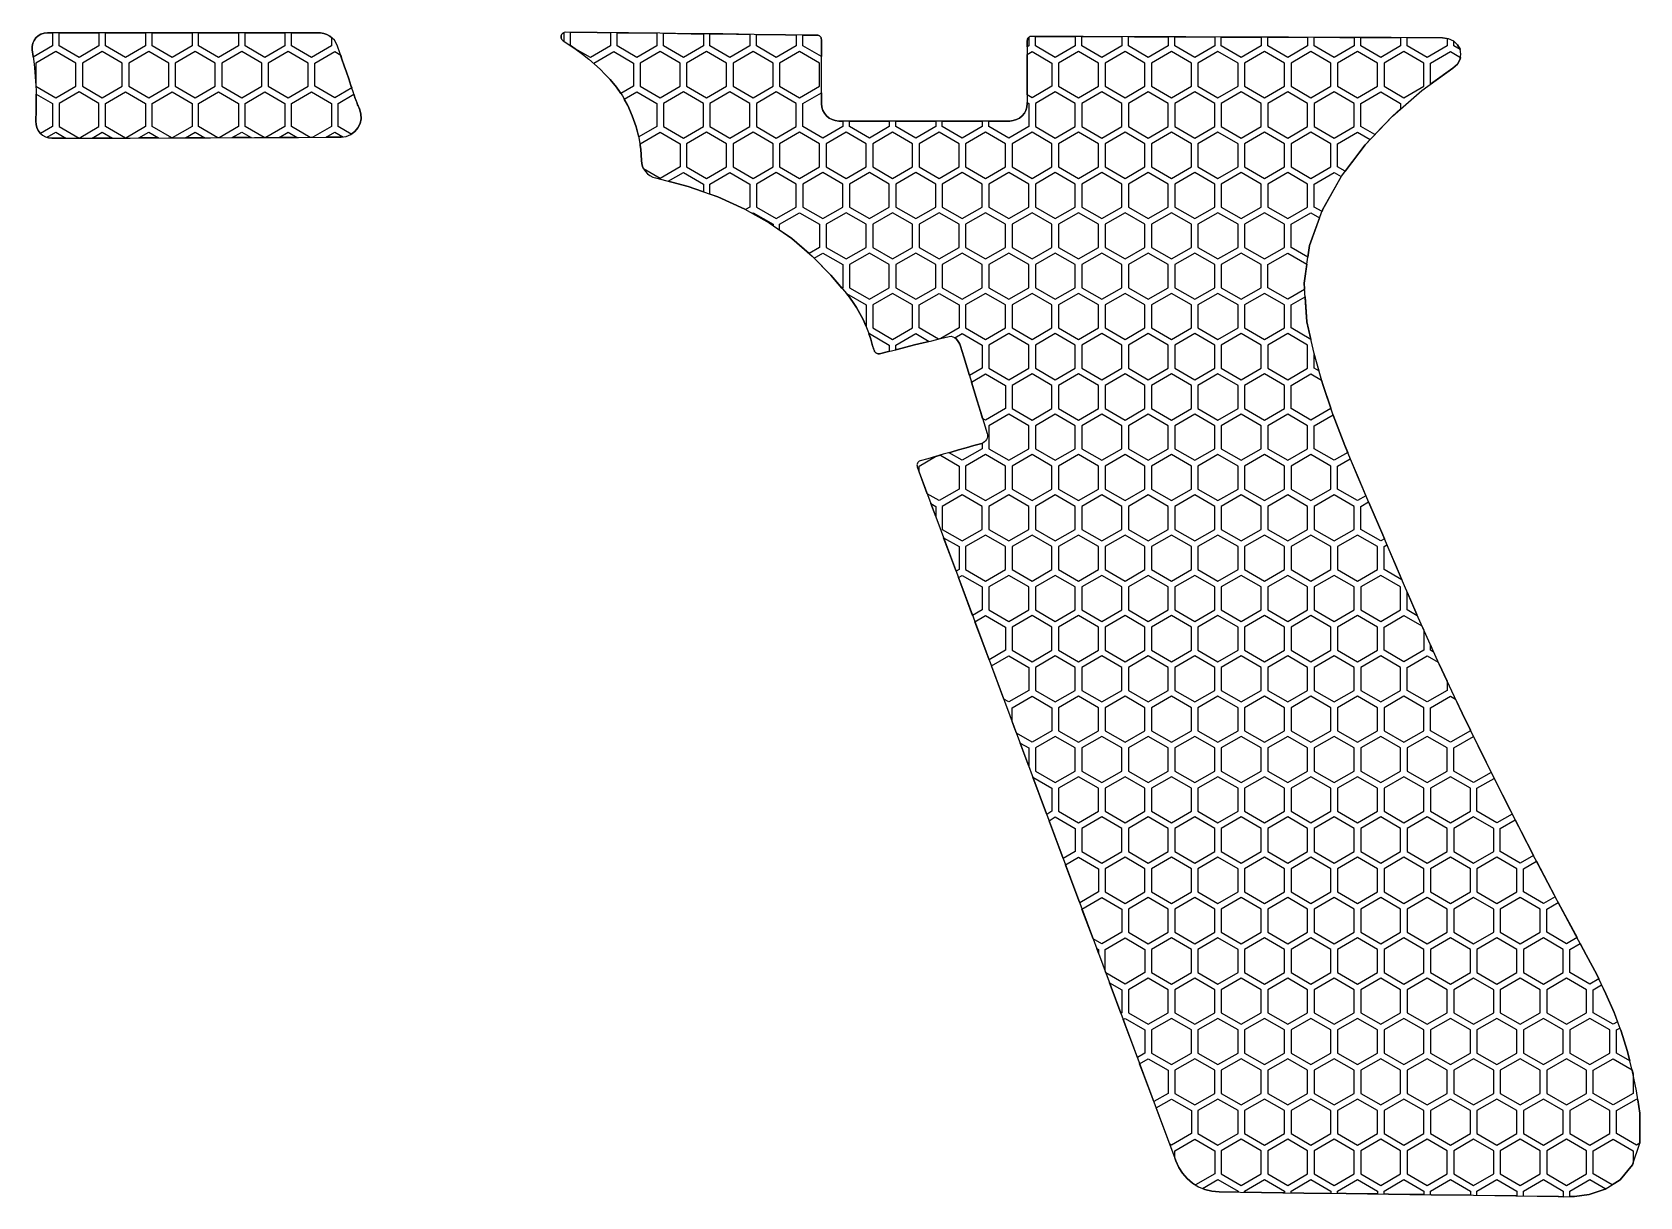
# Model space of a CAD drawing. Header units: millimetres. Extents: x 63 to 185, y -163 to -75.
import ezdxf

# ---------------------------------------------------------------- set-up
doc = ezdxf.new("R2010")
doc.units = ezdxf.units.MM
for name, color, linetype in [('outline_1', 3, 'Continuous'), ('outline_2', 3, 'Continuous'), ('pattern_0001', 2, 'Continuous'), ('pattern_0002', 2, 'Continuous'), ('pattern_0003', 2, 'Continuous'), ('pattern_0004', 2, 'Continuous'), ('pattern_0005', 2, 'Continuous'), ('pattern_0006', 2, 'Continuous'), ('pattern_0007', 2, 'Continuous'), ('pattern_0008', 2, 'Continuous'), ('pattern_0009', 2, 'Continuous'), ('pattern_0010', 2, 'Continuous'), ('pattern_0011', 2, 'Continuous'), ('pattern_0012', 2, 'Continuous'), ('pattern_0013', 2, 'Continuous'), ('pattern_0014', 2, 'Continuous'), ('pattern_0015', 2, 'Continuous'), ('pattern_0016', 2, 'Continuous'), ('pattern_0017', 2, 'Continuous'), ('pattern_0018', 2, 'Continuous'), ('pattern_0019', 2, 'Continuous'), ('pattern_0020', 2, 'Continuous'), ('pattern_0021', 2, 'Continuous'), ('pattern_0022', 2, 'Continuous'), ('pattern_0023', 2, 'Continuous'), ('pattern_0024', 2, 'Continuous'), ('pattern_0025', 2, 'Continuous'), ('pattern_0026', 2, 'Continuous'), ('pattern_0027', 2, 'Continuous'), ('pattern_0028', 2, 'Continuous'), ('pattern_0029', 2, 'Continuous'), ('pattern_0030', 2, 'Continuous'), ('pattern_0031', 2, 'Continuous'), ('pattern_0032', 2, 'Continuous'), ('pattern_0033', 2, 'Continuous'), ('pattern_0034', 2, 'Continuous'), ('pattern_0035', 2, 'Continuous'), ('pattern_0036', 2, 'Continuous'), ('pattern_0037', 2, 'Continuous'), ('pattern_0038', 2, 'Continuous'), ('pattern_0039', 2, 'Continuous'), ('pattern_0040', 2, 'Continuous'), ('pattern_0041', 2, 'Continuous'), ('pattern_0042', 2, 'Continuous'), ('pattern_0043', 2, 'Continuous'), ('pattern_0044', 2, 'Continuous'), ('pattern_0045', 2, 'Continuous'), ('pattern_0046', 2, 'Continuous'), ('pattern_0047', 2, 'Continuous'), ('pattern_0048', 2, 'Continuous'), ('pattern_0049', 2, 'Continuous'), ('pattern_0050', 2, 'Continuous'), ('pattern_0051', 2, 'Continuous'), ('pattern_0052', 2, 'Continuous'), ('pattern_0053', 2, 'Continuous'), ('pattern_0054', 2, 'Continuous'), ('pattern_0055', 2, 'Continuous'), ('pattern_0056', 2, 'Continuous'), ('pattern_0057', 2, 'Continuous'), ('pattern_0058', 2, 'Continuous'), ('pattern_0059', 2, 'Continuous'), ('pattern_0060', 2, 'Continuous'), ('pattern_0061', 2, 'Continuous'), ('pattern_0062', 2, 'Continuous'), ('pattern_0063', 2, 'Continuous'), ('pattern_0064', 2, 'Continuous'), ('pattern_0065', 2, 'Continuous'), ('pattern_0066', 2, 'Continuous'), ('pattern_0067', 2, 'Continuous'), ('pattern_0068', 2, 'Continuous'), ('pattern_0069', 2, 'Continuous'), ('pattern_0070', 2, 'Continuous'), ('pattern_0071', 2, 'Continuous'), ('pattern_0072', 2, 'Continuous'), ('pattern_0073', 2, 'Continuous'), ('pattern_0074', 2, 'Continuous'), ('pattern_0075', 2, 'Continuous'), ('pattern_0076', 2, 'Continuous'), ('pattern_0077', 2, 'Continuous'), ('pattern_0078', 2, 'Continuous'), ('pattern_0079', 2, 'Continuous'), ('pattern_0080', 2, 'Continuous'), ('pattern_0081', 2, 'Continuous'), ('pattern_0082', 2, 'Continuous'), ('pattern_0083', 2, 'Continuous'), ('pattern_0084', 2, 'Continuous'), ('pattern_0085', 2, 'Continuous'), ('pattern_0086', 2, 'Continuous'), ('pattern_0087', 2, 'Continuous'), ('pattern_0088', 2, 'Continuous'), ('pattern_0089', 2, 'Continuous'), ('pattern_0090', 2, 'Continuous'), ('pattern_0091', 2, 'Continuous'), ('pattern_0092', 2, 'Continuous'), ('pattern_0093', 2, 'Continuous'), ('pattern_0094', 2, 'Continuous'), ('pattern_0095', 2, 'Continuous'), ('pattern_0096', 2, 'Continuous'), ('pattern_0097', 2, 'Continuous'), ('pattern_0098', 2, 'Continuous'), ('pattern_0099', 2, 'Continuous'), ('pattern_0100', 2, 'Continuous'), ('pattern_0101', 2, 'Continuous'), ('pattern_0102', 2, 'Continuous'), ('pattern_0103', 2, 'Continuous'), ('pattern_0104', 2, 'Continuous'), ('pattern_0105', 2, 'Continuous'), ('pattern_0106', 2, 'Continuous'), ('pattern_0107', 2, 'Continuous'), ('pattern_0108', 2, 'Continuous'), ('pattern_0109', 2, 'Continuous'), ('pattern_0110', 2, 'Continuous'), ('pattern_0111', 2, 'Continuous'), ('pattern_0112', 2, 'Continuous'), ('pattern_0113', 2, 'Continuous'), ('pattern_0114', 2, 'Continuous'), ('pattern_0115', 2, 'Continuous'), ('pattern_0116', 2, 'Continuous'), ('pattern_0117', 2, 'Continuous'), ('pattern_0118', 2, 'Continuous'), ('pattern_0119', 2, 'Continuous'), ('pattern_0120', 2, 'Continuous'), ('pattern_0121', 2, 'Continuous'), ('pattern_0122', 2, 'Continuous'), ('pattern_0123', 2, 'Continuous'), ('pattern_0124', 2, 'Continuous'), ('pattern_0125', 2, 'Continuous'), ('pattern_0126', 2, 'Continuous'), ('pattern_0127', 2, 'Continuous'), ('pattern_0128', 2, 'Continuous'), ('pattern_0129', 2, 'Continuous'), ('pattern_0130', 2, 'Continuous'), ('pattern_0131', 2, 'Continuous'), ('pattern_0132', 2, 'Continuous'), ('pattern_0133', 2, 'Continuous'), ('pattern_0134', 2, 'Continuous'), ('pattern_0135', 2, 'Continuous'), ('pattern_0136', 2, 'Continuous'), ('pattern_0137', 2, 'Continuous'), ('pattern_0138', 2, 'Continuous'), ('pattern_0139', 2, 'Continuous'), ('pattern_0140', 2, 'Continuous'), ('pattern_0141', 2, 'Continuous'), ('pattern_0142', 2, 'Continuous'), ('pattern_0143', 2, 'Continuous'), ('pattern_0144', 2, 'Continuous'), ('pattern_0145', 2, 'Continuous'), ('pattern_0146', 2, 'Continuous'), ('pattern_0147', 2, 'Continuous'), ('pattern_0148', 2, 'Continuous'), ('pattern_0149', 2, 'Continuous'), ('pattern_0150', 2, 'Continuous'), ('pattern_0151', 2, 'Continuous'), ('pattern_0152', 2, 'Continuous'), ('pattern_0153', 2, 'Continuous'), ('pattern_0154', 2, 'Continuous'), ('pattern_0155', 2, 'Continuous'), ('pattern_0156', 2, 'Continuous'), ('pattern_0157', 2, 'Continuous'), ('pattern_0158', 2, 'Continuous'), ('pattern_0159', 2, 'Continuous'), ('pattern_0160', 2, 'Continuous'), ('pattern_0161', 2, 'Continuous'), ('pattern_0162', 2, 'Continuous'), ('pattern_0163', 2, 'Continuous'), ('pattern_0164', 2, 'Continuous'), ('pattern_0165', 2, 'Continuous'), ('pattern_0166', 2, 'Continuous'), ('pattern_0167', 2, 'Continuous'), ('pattern_0168', 2, 'Continuous'), ('pattern_0169', 2, 'Continuous'), ('pattern_0170', 2, 'Continuous'), ('pattern_0171', 2, 'Continuous'), ('pattern_0172', 2, 'Continuous'), ('pattern_0173', 2, 'Continuous'), ('pattern_0174', 2, 'Continuous'), ('pattern_0175', 2, 'Continuous'), ('pattern_0176', 2, 'Continuous'), ('pattern_0177', 2, 'Continuous'), ('pattern_0178', 2, 'Continuous'), ('pattern_0179', 2, 'Continuous'), ('pattern_0180', 2, 'Continuous'), ('pattern_0181', 2, 'Continuous'), ('pattern_0182', 2, 'Continuous'), ('pattern_0183', 2, 'Continuous'), ('pattern_0184', 2, 'Continuous'), ('pattern_0185', 2, 'Continuous'), ('pattern_0186', 2, 'Continuous'), ('pattern_0187', 2, 'Continuous'), ('pattern_0188', 2, 'Continuous'), ('pattern_0189', 2, 'Continuous'), ('pattern_0190', 2, 'Continuous'), ('pattern_0191', 2, 'Continuous'), ('pattern_0192', 2, 'Continuous'), ('pattern_0193', 2, 'Continuous'), ('pattern_0194', 2, 'Continuous'), ('pattern_0195', 2, 'Continuous'), ('pattern_0196', 2, 'Continuous'), ('pattern_0197', 2, 'Continuous'), ('pattern_0198', 2, 'Continuous'), ('pattern_0199', 2, 'Continuous'), ('pattern_0200', 2, 'Continuous'), ('pattern_0201', 2, 'Continuous'), ('pattern_0202', 2, 'Continuous'), ('pattern_0203', 2, 'Continuous'), ('pattern_0204', 2, 'Continuous'), ('pattern_0205', 2, 'Continuous'), ('pattern_0206', 2, 'Continuous'), ('pattern_0207', 2, 'Continuous'), ('pattern_0208', 2, 'Continuous'), ('pattern_0209', 2, 'Continuous'), ('pattern_0210', 2, 'Continuous'), ('pattern_0211', 2, 'Continuous'), ('pattern_0212', 2, 'Continuous'), ('pattern_0213', 2, 'Continuous'), ('pattern_0214', 2, 'Continuous'), ('pattern_0215', 2, 'Continuous'), ('pattern_0216', 2, 'Continuous'), ('pattern_0217', 2, 'Continuous'), ('pattern_0218', 2, 'Continuous'), ('pattern_0219', 2, 'Continuous'), ('pattern_0220', 2, 'Continuous'), ('pattern_0221', 2, 'Continuous'), ('pattern_0222', 2, 'Continuous'), ('pattern_0223', 2, 'Continuous'), ('pattern_0224', 2, 'Continuous'), ('pattern_0225', 2, 'Continuous'), ('pattern_0226', 2, 'Continuous'), ('pattern_0227', 2, 'Continuous'), ('pattern_0228', 2, 'Continuous'), ('pattern_0229', 2, 'Continuous'), ('pattern_0230', 2, 'Continuous'), ('pattern_0231', 2, 'Continuous'), ('pattern_0232', 2, 'Continuous'), ('pattern_0233', 2, 'Continuous'), ('pattern_0234', 2, 'Continuous'), ('pattern_0235', 2, 'Continuous'), ('pattern_0236', 2, 'Continuous'), ('pattern_0237', 2, 'Continuous'), ('pattern_0238', 2, 'Continuous'), ('pattern_0239', 2, 'Continuous'), ('pattern_0240', 2, 'Continuous'), ('pattern_0241', 2, 'Continuous'), ('pattern_0242', 2, 'Continuous'), ('pattern_0243', 2, 'Continuous'), ('pattern_0244', 2, 'Continuous'), ('pattern_0245', 2, 'Continuous'), ('pattern_0246', 2, 'Continuous'), ('pattern_0247', 2, 'Continuous'), ('pattern_0248', 2, 'Continuous'), ('pattern_0249', 2, 'Continuous'), ('pattern_0250', 2, 'Continuous'), ('pattern_0251', 2, 'Continuous'), ('pattern_0252', 2, 'Continuous'), ('pattern_0253', 2, 'Continuous'), ('pattern_0254', 2, 'Continuous'), ('pattern_0255', 2, 'Continuous'), ('pattern_0256', 2, 'Continuous'), ('pattern_0257', 2, 'Continuous'), ('pattern_0258', 2, 'Continuous'), ('pattern_0259', 2, 'Continuous'), ('pattern_0260', 2, 'Continuous'), ('pattern_0261', 2, 'Continuous'), ('pattern_0262', 2, 'Continuous'), ('pattern_0263', 2, 'Continuous'), ('pattern_0264', 2, 'Continuous'), ('pattern_0265', 2, 'Continuous'), ('pattern_0266', 2, 'Continuous'), ('pattern_0267', 2, 'Continuous'), ('pattern_0268', 2, 'Continuous'), ('pattern_0269', 2, 'Continuous'), ('pattern_0270', 2, 'Continuous'), ('pattern_0271', 2, 'Continuous'), ('pattern_0272', 2, 'Continuous'), ('pattern_0273', 2, 'Continuous'), ('pattern_0274', 2, 'Continuous'), ('pattern_0275', 2, 'Continuous'), ('pattern_0276', 2, 'Continuous'), ('pattern_0277', 2, 'Continuous'), ('pattern_0278', 2, 'Continuous'), ('pattern_0279', 2, 'Continuous'), ('pattern_0280', 2, 'Continuous'), ('pattern_0281', 2, 'Continuous'), ('pattern_0282', 2, 'Continuous'), ('pattern_0283', 2, 'Continuous'), ('pattern_0284', 2, 'Continuous'), ('pattern_0285', 2, 'Continuous'), ('pattern_0286', 2, 'Continuous'), ('pattern_0287', 2, 'Continuous'), ('pattern_0288', 2, 'Continuous'), ('pattern_0289', 2, 'Continuous'), ('pattern_0290', 2, 'Continuous'), ('pattern_0291', 2, 'Continuous'), ('pattern_0292', 2, 'Continuous'), ('pattern_0293', 2, 'Continuous'), ('pattern_0294', 2, 'Continuous'), ('pattern_0295', 2, 'Continuous'), ('pattern_0296', 2, 'Continuous'), ('pattern_0297', 2, 'Continuous'), ('pattern_0298', 2, 'Continuous'), ('pattern_0299', 2, 'Continuous'), ('pattern_0300', 2, 'Continuous'), ('pattern_0301', 2, 'Continuous'), ('pattern_0302', 2, 'Continuous'), ('pattern_0303', 2, 'Continuous'), ('pattern_0304', 2, 'Continuous'), ('pattern_0305', 2, 'Continuous'), ('pattern_0306', 2, 'Continuous'), ('pattern_0307', 2, 'Continuous'), ('pattern_0308', 2, 'Continuous'), ('pattern_0309', 2, 'Continuous'), ('pattern_0310', 2, 'Continuous'), ('pattern_0311', 2, 'Continuous'), ('pattern_0312', 2, 'Continuous'), ('pattern_0313', 2, 'Continuous'), ('pattern_0314', 2, 'Continuous'), ('pattern_0315', 2, 'Continuous'), ('pattern_0316', 2, 'Continuous'), ('pattern_0317', 2, 'Continuous'), ('pattern_0318', 2, 'Continuous'), ('pattern_0319', 2, 'Continuous'), ('pattern_0320', 2, 'Continuous'), ('pattern_0321', 2, 'Continuous'), ('pattern_0322', 2, 'Continuous'), ('pattern_0323', 2, 'Continuous'), ('pattern_0324', 2, 'Continuous'), ('pattern_0325', 2, 'Continuous'), ('pattern_0326', 2, 'Continuous'), ('pattern_0327', 2, 'Continuous'), ('pattern_0328', 2, 'Continuous'), ('pattern_0329', 2, 'Continuous'), ('pattern_0330', 2, 'Continuous'), ('pattern_0331', 2, 'Continuous'), ('pattern_0332', 2, 'Continuous'), ('pattern_0333', 2, 'Continuous'), ('pattern_0334', 2, 'Continuous'), ('pattern_0335', 2, 'Continuous'), ('pattern_0336', 2, 'Continuous'), ('pattern_0337', 2, 'Continuous'), ('pattern_0338', 2, 'Continuous'), ('pattern_0339', 2, 'Continuous'), ('pattern_0340', 2, 'Continuous'), ('pattern_0341', 2, 'Continuous'), ('pattern_0342', 2, 'Continuous'), ('pattern_0343', 2, 'Continuous'), ('pattern_0344', 2, 'Continuous'), ('pattern_0345', 2, 'Continuous'), ('pattern_0346', 2, 'Continuous'), ('pattern_0347', 2, 'Continuous'), ('pattern_0348', 2, 'Continuous'), ('pattern_0349', 2, 'Continuous'), ('pattern_0350', 2, 'Continuous'), ('pattern_0351', 2, 'Continuous'), ('pattern_0352', 2, 'Continuous'), ('pattern_0353', 2, 'Continuous'), ('pattern_0354', 2, 'Continuous'), ('pattern_0355', 2, 'Continuous'), ('pattern_0356', 2, 'Continuous'), ('pattern_0357', 2, 'Continuous'), ('pattern_0358', 2, 'Continuous'), ('pattern_0359', 2, 'Continuous'), ('pattern_0360', 2, 'Continuous'), ('pattern_0361', 2, 'Continuous'), ('pattern_0362', 2, 'Continuous'), ('pattern_0363', 2, 'Continuous'), ('pattern_0364', 2, 'Continuous'), ('pattern_0365', 2, 'Continuous'), ('pattern_0366', 2, 'Continuous'), ('pattern_0367', 2, 'Continuous'), ('pattern_0368', 2, 'Continuous'), ('pattern_0369', 2, 'Continuous'), ('pattern_0370', 2, 'Continuous'), ('pattern_0371', 2, 'Continuous'), ('pattern_0372', 2, 'Continuous'), ('pattern_0373', 2, 'Continuous'), ('pattern_0374', 2, 'Continuous'), ('pattern_0375', 2, 'Continuous'), ('pattern_0376', 2, 'Continuous'), ('pattern_0377', 2, 'Continuous'), ('pattern_0378', 2, 'Continuous'), ('pattern_0379', 2, 'Continuous')]:
    doc.layers.add(name, color=color, linetype=linetype)

msp = doc.modelspace()

# ---------------------------------------------------------------- linework, layer by layer
at = {"layer": 'outline_1'}
msp.add_lwpolyline([(87.71, -79.97), (87.54, -79.47), (87.37, -78.98), (87.21, -78.48), (87.04, -77.98), (86.87, -77.49), (86.7, -76.99), (86.53, -76.5), (86.37, -76), (86.26, -75.77), (86.13, -75.56), (85.96, -75.39), (85.77, -75.24), (85.55, -75.13), (85.32, -75.05), (85.07, -75), (84.81, -74.99), (82.25, -74.99), (79.69, -74.99), (77.13, -74.99), (74.57, -74.99), (72, -74.99), (69.44, -74.99), (66.88, -74.99), (64.32, -74.99), (64.07, -75.01), (63.83, -75.09), (63.62, -75.22), (63.45, -75.38), (63.31, -75.57), (63.21, -75.79), (63.17, -76.04), (63.17, -76.29), (63.24, -76.8), (63.31, -77.37), (63.37, -77.99), (63.42, -78.66), (63.46, -79.38), (63.48, -80.12), (63.47, -80.9), (63.45, -81.69), (63.46, -81.95), (63.52, -82.19), (63.63, -82.41), (63.78, -82.6), (63.96, -82.76), (64.18, -82.88), (64.41, -82.96), (64.67, -82.99), (66.06, -82.98), (68.08, -82.98), (70.61, -82.98), (73.53, -82.97), (76.72, -82.96), (80.05, -82.95), (83.39, -82.93), (86.64, -82.91), (87.03, -82.86), (87.38, -82.71), (87.68, -82.49), (87.91, -82.21), (88.07, -81.88), (88.15, -81.52), (88.14, -81.14), (88.02, -80.76), (88.02, -80.75), (88.02, -80.75), (88.02, -80.75), (88.02, -80.74), (88.02, -80.74), (88.01, -80.74), (88.01, -80.74), (88.01, -80.73), (87.97, -80.64), (87.93, -80.54), (87.89, -80.45), (87.85, -80.35), (87.82, -80.26), (87.78, -80.16), (87.74, -80.07)], close=True, dxfattribs=at)
at = {"layer": 'outline_2'}
msp.add_lwpolyline([(185.28, -157), (185.03, -155.32), (184.71, -153.74), (184.32, -152.24), (183.86, -150.79), (183.33, -149.37), (182.71, -147.94), (182.01, -146.49), (181.21, -144.98), (179.26, -141.35), (177.34, -137.7), (175.45, -134.04), (173.6, -130.36), (171.79, -126.65), (170.04, -122.92), (168.34, -119.16), (166.72, -115.38), (165.75, -113.1), (164.77, -110.83), (163.8, -108.57), (162.87, -106.31), (162, -104.02), (161.21, -101.7), (160.54, -99.34), (159.99, -96.93), (159.78, -93.99), (160.2, -91.15), (161.18, -88.43), (162.62, -85.87), (164.42, -83.49), (166.49, -81.31), (168.73, -79.37), (171.07, -77.68), (171.42, -77.37), (171.63, -77), (171.69, -76.62), (171.63, -76.24), (171.44, -75.9), (171.15, -75.63), (170.76, -75.44), (170.29, -75.37), (166.39, -75.36), (162.49, -75.34), (158.59, -75.33), (154.69, -75.31), (150.79, -75.3), (146.89, -75.29), (143, -75.27), (139.1, -75.26), (139.03, -75.26), (138.96, -75.28), (138.9, -75.32), (138.85, -75.36), (138.81, -75.41), (138.78, -75.47), (138.76, -75.53), (138.75, -75.6), (138.75, -76.2), (138.75, -76.79), (138.75, -77.39), (138.75, -77.98), (138.75, -78.58), (138.75, -79.17), (138.75, -79.77), (138.75, -80.37), (138.73, -80.63), (138.65, -80.88), (138.53, -81.1), (138.36, -81.3), (138.17, -81.46), (137.94, -81.58), (137.69, -81.66), (137.43, -81.69), (135.81, -81.69), (134.18, -81.69), (132.56, -81.69), (130.93, -81.69), (129.31, -81.69), (127.69, -81.69), (126.06, -81.69), (124.44, -81.69), (124.17, -81.66), (123.93, -81.58), (123.7, -81.46), (123.51, -81.3), (123.34, -81.1), (123.22, -80.88), (123.14, -80.63), (123.12, -80.37), (123.12, -79.76), (123.12, -79.15), (123.12, -78.55), (123.12, -77.94), (123.12, -77.33), (123.12, -76.72), (123.12, -76.12), (123.12, -75.51), (123.11, -75.44), (123.09, -75.38), (123.06, -75.32), (123.02, -75.27), (122.97, -75.23), (122.91, -75.2), (122.85, -75.18), (122.78, -75.17), (120.39, -75.14), (118.01, -75.11), (115.62, -75.08), (113.23, -75.06), (110.85, -75.03), (108.46, -75), (106.08, -74.97), (103.69, -74.94), (103.57, -74.96), (103.47, -75.02), (103.4, -75.1), (103.35, -75.19), (103.34, -75.3), (103.36, -75.41), (103.41, -75.5), (103.5, -75.59), (104.01, -75.92), (104.5, -76.26), (104.98, -76.62), (105.44, -76.99), (105.88, -77.37), (106.3, -77.75), (106.7, -78.15), (107.08, -78.54), (107.56, -79.12), (108, -79.78), (108.4, -80.52), (108.75, -81.3), (109.04, -82.12), (109.26, -82.97), (109.4, -83.83), (109.45, -84.68), (109.47, -84.91), (109.53, -85.14), (109.62, -85.34), (109.75, -85.53), (109.91, -85.7), (110.09, -85.83), (110.3, -85.94), (110.52, -86.01), (113, -86.66), (115.25, -87.45), (117.29, -88.37), (119.16, -89.42), (120.86, -90.61), (122.41, -91.94), (123.84, -93.39), (125.17, -94.97), (125.48, -95.39), (125.77, -95.84), (126.04, -96.29), (126.28, -96.76), (126.5, -97.24), (126.69, -97.74), (126.86, -98.24), (127, -98.75), (127.02, -98.8), (127.03, -98.84), (127.05, -98.89), (127.07, -98.94), (127.08, -98.99), (127.1, -99.04), (127.12, -99.08), (127.14, -99.13), (127.16, -99.19), (127.2, -99.24), (127.24, -99.29), (127.3, -99.32), (127.35, -99.34), (127.42, -99.36), (127.48, -99.36), (127.54, -99.35), (128.21, -99.19), (128.87, -99.02), (129.53, -98.86), (130.19, -98.69), (130.85, -98.53), (131.51, -98.37), (132.17, -98.2), (132.83, -98.04), (132.96, -98.03), (133.1, -98.06), (133.23, -98.13), (133.35, -98.23), (133.46, -98.36), (133.56, -98.49), (133.63, -98.63), (133.69, -98.77), (133.94, -99.6), (134.19, -100.43), (134.44, -101.26), (134.7, -102.09), (134.95, -102.92), (135.2, -103.74), (135.45, -104.57), (135.71, -105.4), (135.73, -105.52), (135.73, -105.65), (135.7, -105.76), (135.66, -105.87), (135.59, -105.97), (135.51, -106.05), (135.4, -106.12), (135.29, -106.17), (134.7, -106.33), (134.12, -106.5), (133.54, -106.66), (132.96, -106.83), (132.37, -106.99), (131.79, -107.16), (131.21, -107.32), (130.62, -107.49), (130.55, -107.52), (130.5, -107.56), (130.45, -107.6), (130.41, -107.66), (130.39, -107.73), (130.37, -107.8), (130.38, -107.87), (130.39, -107.94), (132.85, -114.52), (135.31, -121.11), (137.76, -127.69), (140.22, -134.28), (142.67, -140.86), (145.13, -147.45), (147.59, -154.04), (150.04, -160.62), (150.26, -161.12), (150.55, -161.57), (150.9, -161.97), (151.31, -162.31), (151.76, -162.59), (152.25, -162.8), (152.77, -162.93), (153.32, -162.98), (156.54, -163.02), (159.76, -163.07), (162.98, -163.11), (166.2, -163.15), (169.42, -163.2), (172.65, -163.24), (175.87, -163.29), (179.09, -163.33), (179.09, -163.33), (179.09, -163.33), (179.1, -163.33), (179.1, -163.33), (179.1, -163.33), (179.11, -163.33), (179.11, -163.33), (179.11, -163.33), (179.5, -163.36), (180.33, -163.33), (181.43, -163.17), (182.64, -162.78), (183.8, -162.06), (184.73, -160.92), (185.28, -159.27)], close=True, dxfattribs=at)
at = {"layer": 'pattern_0001'}
msp.add_lwpolyline([(153.32, -162.98), (152.77, -162.93), (152.25, -162.8), (152.07, -162.72), (153.24, -162.05), (154.76, -162.92), (154.76, -163)], close=True, dxfattribs=at)
at = {"layer": 'pattern_0002'}
msp.add_lwpolyline([(156.54, -163.02), (155.26, -163), (155.26, -162.92), (156.77, -162.05), (158.29, -162.92), (158.29, -163.04)], close=True, dxfattribs=at)
at = {"layer": 'pattern_0003'}
msp.add_lwpolyline([(159.76, -163.07), (158.79, -163.05), (158.79, -162.92), (160.3, -162.05), (161.82, -162.92), (161.82, -163.09)], close=True, dxfattribs=at)
at = {"layer": 'pattern_0004'}
msp.add_lwpolyline([(162.98, -163.11), (162.32, -163.1), (162.32, -162.92), (163.83, -162.05), (165.35, -162.92), (165.35, -163.14)], close=True, dxfattribs=at)
at = {"layer": 'pattern_0005'}
msp.add_lwpolyline([(166.2, -163.15), (165.85, -163.15), (165.85, -162.92), (167.36, -162.05), (168.88, -162.92), (168.88, -163.19)], close=True, dxfattribs=at)
at = {"layer": 'pattern_0006'}
msp.add_lwpolyline([(169.42, -163.2), (169.38, -163.2), (169.38, -162.92), (170.9, -162.05), (172.41, -162.92), (172.41, -163.24)], close=True, dxfattribs=at)
at = {"layer": 'pattern_0007'}
msp.add_lwpolyline([(175.87, -163.29), (172.91, -163.25), (172.91, -162.92), (174.43, -162.05), (175.94, -162.92), (175.94, -163.29)], close=True, dxfattribs=at)
at = {"layer": 'pattern_0008'}
msp.add_lwpolyline([(179.11, -163.33), (179.11, -163.33), (179.11, -163.33), (179.1, -163.33), (179.1, -163.33), (179.1, -163.33), (179.09, -163.33), (179.09, -163.33), (179.09, -163.33), (176.44, -163.3), (176.44, -162.92), (177.96, -162.05), (179.47, -162.92), (179.47, -163.35)], close=True, dxfattribs=at)
at = {"layer": 'pattern_0009'}
msp.add_lwpolyline([(182.64, -162.78), (181.43, -163.17), (180.33, -163.33), (179.97, -163.34), (179.97, -162.92), (181.49, -162.05), (182.7, -162.75)], close=True, dxfattribs=at)
at = {"layer": 'pattern_0010'}
msp.add_lwpolyline([(151.31, -162.31), (150.9, -161.97), (150.55, -161.57), (150.26, -161.12), (150.04, -160.62), (149.96, -160.4), (149.96, -159.86), (151.47, -158.99), (152.99, -159.86), (152.99, -161.61), (151.54, -162.45)], close=True, dxfattribs=at)
at = {"layer": 'pattern_0011'}
msp.add_lwpolyline([(156.52, -159.86), (155.01, -158.99), (153.49, -159.86), (153.49, -161.61), (155.01, -162.49), (156.52, -161.61)], close=True, dxfattribs=at)
at = {"layer": 'pattern_0012'}
msp.add_lwpolyline([(160.05, -159.86), (158.54, -158.99), (157.02, -159.86), (157.02, -161.61), (158.54, -162.49), (160.05, -161.61)], close=True, dxfattribs=at)
at = {"layer": 'pattern_0013'}
msp.add_lwpolyline([(163.58, -159.86), (162.07, -158.99), (160.55, -159.86), (160.55, -161.61), (162.07, -162.49), (163.58, -161.61)], close=True, dxfattribs=at)
at = {"layer": 'pattern_0014'}
msp.add_lwpolyline([(167.11, -159.86), (165.6, -158.99), (164.08, -159.86), (164.08, -161.61), (165.6, -162.49), (167.11, -161.61)], close=True, dxfattribs=at)
at = {"layer": 'pattern_0015'}
msp.add_lwpolyline([(170.65, -159.86), (169.13, -158.99), (167.61, -159.86), (167.61, -161.61), (169.13, -162.49), (170.65, -161.61)], close=True, dxfattribs=at)
at = {"layer": 'pattern_0016'}
msp.add_lwpolyline([(174.18, -159.86), (172.66, -158.99), (171.15, -159.86), (171.15, -161.61), (172.66, -162.49), (174.18, -161.61)], close=True, dxfattribs=at)
at = {"layer": 'pattern_0017'}
msp.add_lwpolyline([(177.71, -159.86), (176.19, -158.99), (174.68, -159.86), (174.68, -161.61), (176.19, -162.49), (177.71, -161.61)], close=True, dxfattribs=at)
at = {"layer": 'pattern_0018'}
msp.add_lwpolyline([(181.24, -159.86), (179.72, -158.99), (178.21, -159.86), (178.21, -161.61), (179.72, -162.49), (181.24, -161.61)], close=True, dxfattribs=at)
at = {"layer": 'pattern_0019'}
msp.add_lwpolyline([(184.73, -160.92), (183.8, -162.06), (183.18, -162.45), (181.74, -161.61), (181.74, -159.86), (183.25, -158.99), (184.77, -159.86), (184.77, -160.81)], close=True, dxfattribs=at)
at = {"layer": 'pattern_0020'}
msp.add_lwpolyline([(148.54, -156.6), (149.71, -155.93), (151.22, -156.81), (151.22, -158.56), (149.71, -159.43), (149.57, -159.35)], close=True, dxfattribs=at)
at = {"layer": 'pattern_0021'}
msp.add_lwpolyline([(154.76, -156.81), (153.24, -155.93), (151.72, -156.81), (151.72, -158.56), (153.24, -159.43), (154.76, -158.56)], close=True, dxfattribs=at)
at = {"layer": 'pattern_0022'}
msp.add_lwpolyline([(158.29, -156.81), (156.77, -155.93), (155.26, -156.81), (155.26, -158.56), (156.77, -159.43), (158.29, -158.56)], close=True, dxfattribs=at)
at = {"layer": 'pattern_0023'}
msp.add_lwpolyline([(161.82, -156.81), (160.3, -155.93), (158.79, -156.81), (158.79, -158.56), (160.3, -159.43), (161.82, -158.56)], close=True, dxfattribs=at)
at = {"layer": 'pattern_0024'}
msp.add_lwpolyline([(165.35, -156.81), (163.83, -155.93), (162.32, -156.81), (162.32, -158.56), (163.83, -159.43), (165.35, -158.56)], close=True, dxfattribs=at)
at = {"layer": 'pattern_0025'}
msp.add_lwpolyline([(168.88, -156.81), (167.36, -155.93), (165.85, -156.81), (165.85, -158.56), (167.36, -159.43), (168.88, -158.56)], close=True, dxfattribs=at)
at = {"layer": 'pattern_0026'}
msp.add_lwpolyline([(172.41, -156.81), (170.9, -155.93), (169.38, -156.81), (169.38, -158.56), (170.9, -159.43), (172.41, -158.56)], close=True, dxfattribs=at)
at = {"layer": 'pattern_0027'}
msp.add_lwpolyline([(175.94, -156.81), (174.43, -155.93), (172.91, -156.81), (172.91, -158.56), (174.43, -159.43), (175.94, -158.56)], close=True, dxfattribs=at)
at = {"layer": 'pattern_0028'}
msp.add_lwpolyline([(179.47, -156.81), (177.96, -155.93), (176.44, -156.81), (176.44, -158.56), (177.96, -159.43), (179.47, -158.56)], close=True, dxfattribs=at)
at = {"layer": 'pattern_0029'}
msp.add_lwpolyline([(183, -156.81), (181.49, -155.93), (179.97, -156.81), (179.97, -158.56), (181.49, -159.43), (183, -158.56)], close=True, dxfattribs=at)
at = {"layer": 'pattern_0030'}
msp.add_lwpolyline([(185.28, -159.28), (185.02, -159.43), (183.5, -158.56), (183.5, -156.81), (185.02, -155.93), (185.13, -156), (185.28, -157), (185.28, -159.27)], close=True, dxfattribs=at)
at = {"layer": 'pattern_0031'}
msp.add_lwpolyline([(147.59, -154.04), (147.29, -153.25), (147.94, -152.87), (149.46, -153.75), (149.46, -155.5), (148.37, -156.13)], close=True, dxfattribs=at)
at = {"layer": 'pattern_0032'}
msp.add_lwpolyline([(152.99, -153.75), (151.47, -152.87), (149.96, -153.75), (149.96, -155.5), (151.47, -156.37), (152.99, -155.5)], close=True, dxfattribs=at)
at = {"layer": 'pattern_0033'}
msp.add_lwpolyline([(156.52, -153.75), (155.01, -152.87), (153.49, -153.75), (153.49, -155.5), (155.01, -156.37), (156.52, -155.5)], close=True, dxfattribs=at)
at = {"layer": 'pattern_0034'}
msp.add_lwpolyline([(160.05, -153.75), (158.54, -152.87), (157.02, -153.75), (157.02, -155.5), (158.54, -156.37), (160.05, -155.5)], close=True, dxfattribs=at)
at = {"layer": 'pattern_0035'}
msp.add_lwpolyline([(163.58, -153.75), (162.07, -152.87), (160.55, -153.75), (160.55, -155.5), (162.07, -156.37), (163.58, -155.5)], close=True, dxfattribs=at)
at = {"layer": 'pattern_0036'}
msp.add_lwpolyline([(167.11, -153.75), (165.6, -152.87), (164.08, -153.75), (164.08, -155.5), (165.6, -156.37), (167.11, -155.5)], close=True, dxfattribs=at)
at = {"layer": 'pattern_0037'}
msp.add_lwpolyline([(170.65, -153.75), (169.13, -152.87), (167.61, -153.75), (167.61, -155.5), (169.13, -156.37), (170.65, -155.5)], close=True, dxfattribs=at)
at = {"layer": 'pattern_0038'}
msp.add_lwpolyline([(174.18, -153.75), (172.66, -152.87), (171.15, -153.75), (171.15, -155.5), (172.66, -156.37), (174.18, -155.5)], close=True, dxfattribs=at)
at = {"layer": 'pattern_0039'}
msp.add_lwpolyline([(177.71, -153.75), (176.19, -152.87), (174.68, -153.75), (174.68, -155.5), (176.19, -156.37), (177.71, -155.5)], close=True, dxfattribs=at)
at = {"layer": 'pattern_0040'}
msp.add_lwpolyline([(181.24, -153.75), (179.72, -152.87), (178.21, -153.75), (178.21, -155.5), (179.72, -156.37), (181.24, -155.5)], close=True, dxfattribs=at)
at = {"layer": 'pattern_0041'}
msp.add_lwpolyline([(184.71, -153.74), (184.77, -154.03), (184.77, -155.5), (183.25, -156.37), (181.74, -155.5), (181.74, -153.75), (183.25, -152.87), (184.7, -153.71)], close=True, dxfattribs=at)
at = {"layer": 'pattern_0042'}
msp.add_lwpolyline([(146.04, -149.89), (146.18, -149.81), (147.69, -150.69), (147.69, -152.44), (147.12, -152.77)], close=True, dxfattribs=at)
at = {"layer": 'pattern_0043'}
msp.add_lwpolyline([(151.22, -150.69), (149.71, -149.81), (148.19, -150.69), (148.19, -152.44), (149.71, -153.31), (151.22, -152.44)], close=True, dxfattribs=at)
at = {"layer": 'pattern_0044'}
msp.add_lwpolyline([(154.76, -150.69), (153.24, -149.81), (151.72, -150.69), (151.72, -152.44), (153.24, -153.31), (154.76, -152.44)], close=True, dxfattribs=at)
at = {"layer": 'pattern_0045'}
msp.add_lwpolyline([(158.29, -150.69), (156.77, -149.81), (155.26, -150.69), (155.26, -152.44), (156.77, -153.31), (158.29, -152.44)], close=True, dxfattribs=at)
at = {"layer": 'pattern_0046'}
msp.add_lwpolyline([(161.82, -150.69), (160.3, -149.81), (158.79, -150.69), (158.79, -152.44), (160.3, -153.31), (161.82, -152.44)], close=True, dxfattribs=at)
at = {"layer": 'pattern_0047'}
msp.add_lwpolyline([(165.35, -150.69), (163.83, -149.81), (162.32, -150.69), (162.32, -152.44), (163.83, -153.31), (165.35, -152.44)], close=True, dxfattribs=at)
at = {"layer": 'pattern_0048'}
msp.add_lwpolyline([(168.88, -150.69), (167.36, -149.81), (165.85, -150.69), (165.85, -152.44), (167.36, -153.31), (168.88, -152.44)], close=True, dxfattribs=at)
at = {"layer": 'pattern_0049'}
msp.add_lwpolyline([(172.41, -150.69), (170.9, -149.81), (169.38, -150.69), (169.38, -152.44), (170.9, -153.31), (172.41, -152.44)], close=True, dxfattribs=at)
at = {"layer": 'pattern_0050'}
msp.add_lwpolyline([(175.94, -150.69), (174.43, -149.81), (172.91, -150.69), (172.91, -152.44), (174.43, -153.31), (175.94, -152.44)], close=True, dxfattribs=at)
at = {"layer": 'pattern_0051'}
msp.add_lwpolyline([(179.47, -150.69), (177.96, -149.81), (176.44, -150.69), (176.44, -152.44), (177.96, -153.31), (179.47, -152.44)], close=True, dxfattribs=at)
at = {"layer": 'pattern_0052'}
msp.add_lwpolyline([(183, -150.69), (181.49, -149.81), (179.97, -150.69), (179.97, -152.44), (181.49, -153.31), (183, -152.44)], close=True, dxfattribs=at)
at = {"layer": 'pattern_0053'}
msp.add_lwpolyline([(183.86, -150.79), (184.32, -152.24), (184.53, -153.03), (183.5, -152.44), (183.5, -150.69), (183.77, -150.54)], close=True, dxfattribs=at)
at = {"layer": 'pattern_0054'}
msp.add_lwpolyline([(145.13, -147.45), (145, -147.1), (145.93, -147.63), (145.93, -149.38), (145.86, -149.42)], close=True, dxfattribs=at)
at = {"layer": 'pattern_0055'}
msp.add_lwpolyline([(149.46, -147.63), (147.94, -146.76), (146.43, -147.63), (146.43, -149.38), (147.94, -150.26), (149.46, -149.38)], close=True, dxfattribs=at)
at = {"layer": 'pattern_0056'}
msp.add_lwpolyline([(152.99, -147.63), (151.47, -146.76), (149.96, -147.63), (149.96, -149.38), (151.47, -150.26), (152.99, -149.38)], close=True, dxfattribs=at)
at = {"layer": 'pattern_0057'}
msp.add_lwpolyline([(156.52, -147.63), (155.01, -146.76), (153.49, -147.63), (153.49, -149.38), (155.01, -150.26), (156.52, -149.38)], close=True, dxfattribs=at)
at = {"layer": 'pattern_0058'}
msp.add_lwpolyline([(160.05, -147.63), (158.54, -146.76), (157.02, -147.63), (157.02, -149.38), (158.54, -150.26), (160.05, -149.38)], close=True, dxfattribs=at)
at = {"layer": 'pattern_0059'}
msp.add_lwpolyline([(163.58, -147.63), (162.07, -146.76), (160.55, -147.63), (160.55, -149.38), (162.07, -150.26), (163.58, -149.38)], close=True, dxfattribs=at)
at = {"layer": 'pattern_0060'}
msp.add_lwpolyline([(167.11, -147.63), (165.6, -146.76), (164.08, -147.63), (164.08, -149.38), (165.6, -150.26), (167.11, -149.38)], close=True, dxfattribs=at)
at = {"layer": 'pattern_0061'}
msp.add_lwpolyline([(170.65, -147.63), (169.13, -146.76), (167.61, -147.63), (167.61, -149.38), (169.13, -150.26), (170.65, -149.38)], close=True, dxfattribs=at)
at = {"layer": 'pattern_0062'}
msp.add_lwpolyline([(174.18, -147.63), (172.66, -146.76), (171.15, -147.63), (171.15, -149.38), (172.66, -150.26), (174.18, -149.38)], close=True, dxfattribs=at)
at = {"layer": 'pattern_0063'}
msp.add_lwpolyline([(177.71, -147.63), (176.19, -146.76), (174.68, -147.63), (174.68, -149.38), (176.19, -150.26), (177.71, -149.38)], close=True, dxfattribs=at)
at = {"layer": 'pattern_0064'}
msp.add_lwpolyline([(181.24, -147.63), (179.72, -146.76), (178.21, -147.63), (178.21, -149.38), (179.72, -150.26), (181.24, -149.38)], close=True, dxfattribs=at)
at = {"layer": 'pattern_0065'}
msp.add_lwpolyline([(182.71, -147.94), (183.33, -149.37), (183.59, -150.06), (183.25, -150.26), (181.74, -149.38), (181.74, -147.63), (182.38, -147.26)], close=True, dxfattribs=at)
at = {"layer": 'pattern_0066'}
msp.add_lwpolyline([(144.03, -144.5), (144.16, -144.57), (144.16, -144.85)], close=True, dxfattribs=at)
at = {"layer": 'pattern_0067'}
msp.add_lwpolyline([(144.66, -146.19), (144.66, -144.57), (146.18, -143.7), (147.69, -144.57), (147.69, -146.32), (146.18, -147.2), (144.72, -146.36)], close=True, dxfattribs=at)
at = {"layer": 'pattern_0068'}
msp.add_lwpolyline([(151.22, -144.57), (149.71, -143.7), (148.19, -144.57), (148.19, -146.32), (149.71, -147.2), (151.22, -146.32)], close=True, dxfattribs=at)
at = {"layer": 'pattern_0069'}
msp.add_lwpolyline([(154.76, -144.57), (153.24, -143.7), (151.72, -144.57), (151.72, -146.32), (153.24, -147.2), (154.76, -146.32)], close=True, dxfattribs=at)
at = {"layer": 'pattern_0070'}
msp.add_lwpolyline([(158.29, -144.57), (156.77, -143.7), (155.26, -144.57), (155.26, -146.32), (156.77, -147.2), (158.29, -146.32)], close=True, dxfattribs=at)
at = {"layer": 'pattern_0071'}
msp.add_lwpolyline([(161.82, -144.57), (160.3, -143.7), (158.79, -144.57), (158.79, -146.32), (160.3, -147.2), (161.82, -146.32)], close=True, dxfattribs=at)
at = {"layer": 'pattern_0072'}
msp.add_lwpolyline([(165.35, -144.57), (163.83, -143.7), (162.32, -144.57), (162.32, -146.32), (163.83, -147.2), (165.35, -146.32)], close=True, dxfattribs=at)
at = {"layer": 'pattern_0073'}
msp.add_lwpolyline([(168.88, -144.57), (167.36, -143.7), (165.85, -144.57), (165.85, -146.32), (167.36, -147.2), (168.88, -146.32)], close=True, dxfattribs=at)
at = {"layer": 'pattern_0074'}
msp.add_lwpolyline([(172.41, -144.57), (170.9, -143.7), (169.38, -144.57), (169.38, -146.32), (170.9, -147.2), (172.41, -146.32)], close=True, dxfattribs=at)
at = {"layer": 'pattern_0075'}
msp.add_lwpolyline([(175.94, -144.57), (174.43, -143.7), (172.91, -144.57), (172.91, -146.32), (174.43, -147.2), (175.94, -146.32)], close=True, dxfattribs=at)
at = {"layer": 'pattern_0076'}
msp.add_lwpolyline([(179.47, -144.57), (177.96, -143.7), (176.44, -144.57), (176.44, -146.32), (177.96, -147.2), (179.47, -146.32)], close=True, dxfattribs=at)
at = {"layer": 'pattern_0077'}
msp.add_lwpolyline([(181.21, -144.98), (182.01, -146.49), (182.16, -146.81), (181.49, -147.2), (179.97, -146.32), (179.97, -144.57), (180.75, -144.12)], close=True, dxfattribs=at)
at = {"layer": 'pattern_0078'}
msp.add_lwpolyline([(142.91, -141.51), (144.41, -140.64), (145.93, -141.52), (145.93, -143.27), (144.41, -144.14), (143.75, -143.76)], close=True, dxfattribs=at)
at = {"layer": 'pattern_0079'}
msp.add_lwpolyline([(149.46, -141.52), (147.94, -140.64), (146.43, -141.52), (146.43, -143.27), (147.94, -144.14), (149.46, -143.27)], close=True, dxfattribs=at)
at = {"layer": 'pattern_0080'}
msp.add_lwpolyline([(152.99, -141.52), (151.47, -140.64), (149.96, -141.52), (149.96, -143.27), (151.47, -144.14), (152.99, -143.27)], close=True, dxfattribs=at)
at = {"layer": 'pattern_0081'}
msp.add_lwpolyline([(156.52, -141.52), (155.01, -140.64), (153.49, -141.52), (153.49, -143.27), (155.01, -144.14), (156.52, -143.27)], close=True, dxfattribs=at)
at = {"layer": 'pattern_0082'}
msp.add_lwpolyline([(160.05, -141.52), (158.54, -140.64), (157.02, -141.52), (157.02, -143.27), (158.54, -144.14), (160.05, -143.27)], close=True, dxfattribs=at)
at = {"layer": 'pattern_0083'}
msp.add_lwpolyline([(163.58, -141.52), (162.07, -140.64), (160.55, -141.52), (160.55, -143.27), (162.07, -144.14), (163.58, -143.27)], close=True, dxfattribs=at)
at = {"layer": 'pattern_0084'}
msp.add_lwpolyline([(167.11, -141.52), (165.6, -140.64), (164.08, -141.52), (164.08, -143.27), (165.6, -144.14), (167.11, -143.27)], close=True, dxfattribs=at)
at = {"layer": 'pattern_0085'}
msp.add_lwpolyline([(170.65, -141.52), (169.13, -140.64), (167.61, -141.52), (167.61, -143.27), (169.13, -144.14), (170.65, -143.27)], close=True, dxfattribs=at)
at = {"layer": 'pattern_0086'}
msp.add_lwpolyline([(174.18, -141.52), (172.66, -140.64), (171.15, -141.52), (171.15, -143.27), (172.66, -144.14), (174.18, -143.27)], close=True, dxfattribs=at)
at = {"layer": 'pattern_0087'}
msp.add_lwpolyline([(177.71, -141.52), (176.19, -140.64), (174.68, -141.52), (174.68, -143.27), (176.19, -144.14), (177.71, -143.27)], close=True, dxfattribs=at)
at = {"layer": 'pattern_0088'}
msp.add_lwpolyline([(179.26, -141.35), (180.52, -143.68), (179.72, -144.14), (178.21, -143.27), (178.21, -141.52), (179.08, -141.01)], close=True, dxfattribs=at)
at = {"layer": 'pattern_0089'}
msp.add_lwpolyline([(142.67, -140.86), (141.66, -138.15), (142.65, -137.58), (144.16, -138.46), (144.16, -140.21), (142.74, -141.03)], close=True, dxfattribs=at)
at = {"layer": 'pattern_0090'}
msp.add_lwpolyline([(147.69, -138.46), (146.18, -137.58), (144.66, -138.46), (144.66, -140.21), (146.18, -141.08), (147.69, -140.21)], close=True, dxfattribs=at)
at = {"layer": 'pattern_0091'}
msp.add_lwpolyline([(151.22, -138.46), (149.71, -137.58), (148.19, -138.46), (148.19, -140.21), (149.71, -141.08), (151.22, -140.21)], close=True, dxfattribs=at)
at = {"layer": 'pattern_0092'}
msp.add_lwpolyline([(154.76, -138.46), (153.24, -137.58), (151.72, -138.46), (151.72, -140.21), (153.24, -141.08), (154.76, -140.21)], close=True, dxfattribs=at)
at = {"layer": 'pattern_0093'}
msp.add_lwpolyline([(158.29, -138.46), (156.77, -137.58), (155.26, -138.46), (155.26, -140.21), (156.77, -141.08), (158.29, -140.21)], close=True, dxfattribs=at)
at = {"layer": 'pattern_0094'}
msp.add_lwpolyline([(161.82, -138.46), (160.3, -137.58), (158.79, -138.46), (158.79, -140.21), (160.3, -141.08), (161.82, -140.21)], close=True, dxfattribs=at)
at = {"layer": 'pattern_0095'}
msp.add_lwpolyline([(165.35, -138.46), (163.83, -137.58), (162.32, -138.46), (162.32, -140.21), (163.83, -141.08), (165.35, -140.21)], close=True, dxfattribs=at)
at = {"layer": 'pattern_0096'}
msp.add_lwpolyline([(168.88, -138.46), (167.36, -137.58), (165.85, -138.46), (165.85, -140.21), (167.36, -141.08), (168.88, -140.21)], close=True, dxfattribs=at)
at = {"layer": 'pattern_0097'}
msp.add_lwpolyline([(172.41, -138.46), (170.9, -137.58), (169.38, -138.46), (169.38, -140.21), (170.9, -141.08), (172.41, -140.21)], close=True, dxfattribs=at)
at = {"layer": 'pattern_0098'}
msp.add_lwpolyline([(175.94, -138.46), (174.43, -137.58), (172.91, -138.46), (172.91, -140.21), (174.43, -141.08), (175.94, -140.21)], close=True, dxfattribs=at)
at = {"layer": 'pattern_0099'}
msp.add_lwpolyline([(178.85, -140.57), (177.96, -141.08), (176.44, -140.21), (176.44, -138.46), (177.44, -137.88)], close=True, dxfattribs=at)
at = {"layer": 'pattern_0100'}
msp.add_lwpolyline([(140.41, -134.8), (140.88, -134.52), (142.4, -135.4), (142.4, -137.15), (141.49, -137.68)], close=True, dxfattribs=at)
at = {"layer": 'pattern_0101'}
msp.add_lwpolyline([(145.93, -135.4), (144.41, -134.52), (142.9, -135.4), (142.9, -137.15), (144.41, -138.02), (145.93, -137.15)], close=True, dxfattribs=at)
at = {"layer": 'pattern_0102'}
msp.add_lwpolyline([(149.46, -135.4), (147.94, -134.52), (146.43, -135.4), (146.43, -137.15), (147.94, -138.02), (149.46, -137.15)], close=True, dxfattribs=at)
at = {"layer": 'pattern_0103'}
msp.add_lwpolyline([(152.99, -135.4), (151.47, -134.52), (149.96, -135.4), (149.96, -137.15), (151.47, -138.02), (152.99, -137.15)], close=True, dxfattribs=at)
at = {"layer": 'pattern_0104'}
msp.add_lwpolyline([(156.52, -135.4), (155.01, -134.52), (153.49, -135.4), (153.49, -137.15), (155.01, -138.02), (156.52, -137.15)], close=True, dxfattribs=at)
at = {"layer": 'pattern_0105'}
msp.add_lwpolyline([(160.05, -135.4), (158.54, -134.52), (157.02, -135.4), (157.02, -137.15), (158.54, -138.02), (160.05, -137.15)], close=True, dxfattribs=at)
at = {"layer": 'pattern_0106'}
msp.add_lwpolyline([(163.58, -135.4), (162.07, -134.52), (160.55, -135.4), (160.55, -137.15), (162.07, -138.02), (163.58, -137.15)], close=True, dxfattribs=at)
at = {"layer": 'pattern_0107'}
msp.add_lwpolyline([(167.11, -135.4), (165.6, -134.52), (164.08, -135.4), (164.08, -137.15), (165.6, -138.02), (167.11, -137.15)], close=True, dxfattribs=at)
at = {"layer": 'pattern_0108'}
msp.add_lwpolyline([(170.65, -135.4), (169.13, -134.52), (167.61, -135.4), (167.61, -137.15), (169.13, -138.02), (170.65, -137.15)], close=True, dxfattribs=at)
at = {"layer": 'pattern_0109'}
msp.add_lwpolyline([(174.18, -135.4), (172.66, -134.52), (171.15, -135.4), (171.15, -137.15), (172.66, -138.02), (174.18, -137.15)], close=True, dxfattribs=at)
at = {"layer": 'pattern_0110'}
msp.add_lwpolyline([(177.2, -137.44), (176.19, -138.02), (174.68, -137.15), (174.68, -135.4), (175.81, -134.74)], close=True, dxfattribs=at)
at = {"layer": 'pattern_0111'}
msp.add_lwpolyline([(140.22, -134.28), (139.18, -131.51), (140.63, -132.34), (140.63, -134.09), (140.23, -134.32)], close=True, dxfattribs=at)
at = {"layer": 'pattern_0112'}
msp.add_lwpolyline([(144.16, -132.34), (142.65, -131.47), (141.13, -132.34), (141.13, -134.09), (142.65, -134.97), (144.16, -134.09)], close=True, dxfattribs=at)
at = {"layer": 'pattern_0113'}
msp.add_lwpolyline([(147.69, -132.34), (146.18, -131.47), (144.66, -132.34), (144.66, -134.09), (146.18, -134.97), (147.69, -134.09)], close=True, dxfattribs=at)
at = {"layer": 'pattern_0114'}
msp.add_lwpolyline([(151.22, -132.34), (149.71, -131.47), (148.19, -132.34), (148.19, -134.09), (149.71, -134.97), (151.22, -134.09)], close=True, dxfattribs=at)
at = {"layer": 'pattern_0115'}
msp.add_lwpolyline([(154.76, -132.34), (153.24, -131.47), (151.72, -132.34), (151.72, -134.09), (153.24, -134.97), (154.76, -134.09)], close=True, dxfattribs=at)
at = {"layer": 'pattern_0116'}
msp.add_lwpolyline([(158.29, -132.34), (156.77, -131.47), (155.26, -132.34), (155.26, -134.09), (156.77, -134.97), (158.29, -134.09)], close=True, dxfattribs=at)
at = {"layer": 'pattern_0117'}
msp.add_lwpolyline([(161.82, -132.34), (160.3, -131.47), (158.79, -132.34), (158.79, -134.09), (160.3, -134.97), (161.82, -134.09)], close=True, dxfattribs=at)
at = {"layer": 'pattern_0118'}
msp.add_lwpolyline([(165.35, -132.34), (163.83, -131.47), (162.32, -132.34), (162.32, -134.09), (163.83, -134.97), (165.35, -134.09)], close=True, dxfattribs=at)
at = {"layer": 'pattern_0119'}
msp.add_lwpolyline([(168.88, -132.34), (167.36, -131.47), (165.85, -132.34), (165.85, -134.09), (167.36, -134.97), (168.88, -134.09)], close=True, dxfattribs=at)
at = {"layer": 'pattern_0120'}
msp.add_lwpolyline([(172.41, -132.34), (170.9, -131.47), (169.38, -132.34), (169.38, -134.09), (170.9, -134.97), (172.41, -134.09)], close=True, dxfattribs=at)
at = {"layer": 'pattern_0121'}
msp.add_lwpolyline([(175.45, -134.04), (175.58, -134.3), (174.43, -134.97), (172.91, -134.09), (172.91, -132.34), (174.22, -131.59)], close=True, dxfattribs=at)
at = {"layer": 'pattern_0122'}
msp.add_lwpolyline([(138.22, -128.91), (138.87, -129.28), (138.87, -130.65)], close=True, dxfattribs=at)
at = {"layer": 'pattern_0123'}
msp.add_lwpolyline([(142.4, -129.28), (140.88, -128.41), (139.37, -129.28), (139.37, -131.03), (140.88, -131.91), (142.4, -131.03)], close=True, dxfattribs=at)
at = {"layer": 'pattern_0124'}
msp.add_lwpolyline([(145.93, -129.28), (144.41, -128.41), (142.9, -129.28), (142.9, -131.03), (144.41, -131.91), (145.93, -131.03)], close=True, dxfattribs=at)
at = {"layer": 'pattern_0125'}
msp.add_lwpolyline([(149.46, -129.28), (147.94, -128.41), (146.43, -129.28), (146.43, -131.03), (147.94, -131.91), (149.46, -131.03)], close=True, dxfattribs=at)
at = {"layer": 'pattern_0126'}
msp.add_lwpolyline([(152.99, -129.28), (151.47, -128.41), (149.96, -129.28), (149.96, -131.03), (151.47, -131.91), (152.99, -131.03)], close=True, dxfattribs=at)
at = {"layer": 'pattern_0127'}
msp.add_lwpolyline([(156.52, -129.28), (155.01, -128.41), (153.49, -129.28), (153.49, -131.03), (155.01, -131.91), (156.52, -131.03)], close=True, dxfattribs=at)
at = {"layer": 'pattern_0128'}
msp.add_lwpolyline([(160.05, -129.28), (158.54, -128.41), (157.02, -129.28), (157.02, -131.03), (158.54, -131.91), (160.05, -131.03)], close=True, dxfattribs=at)
at = {"layer": 'pattern_0129'}
msp.add_lwpolyline([(163.58, -129.28), (162.07, -128.41), (160.55, -129.28), (160.55, -131.03), (162.07, -131.91), (163.58, -131.03)], close=True, dxfattribs=at)
at = {"layer": 'pattern_0130'}
msp.add_lwpolyline([(167.11, -129.28), (165.6, -128.41), (164.08, -129.28), (164.08, -131.03), (165.6, -131.91), (167.11, -131.03)], close=True, dxfattribs=at)
at = {"layer": 'pattern_0131'}
msp.add_lwpolyline([(170.65, -129.28), (169.13, -128.41), (167.61, -129.28), (167.61, -131.03), (169.13, -131.91), (170.65, -131.03)], close=True, dxfattribs=at)
at = {"layer": 'pattern_0132'}
msp.add_lwpolyline([(173.6, -130.36), (173.99, -131.14), (172.66, -131.91), (171.15, -131.03), (171.15, -129.28), (172.65, -128.42)], close=True, dxfattribs=at)
at = {"layer": 'pattern_0133'}
msp.add_lwpolyline([(137.76, -127.69), (137.6, -127.26), (137.6, -126.23), (139.12, -125.35), (140.63, -126.23), (140.63, -127.98), (139.12, -128.85), (137.94, -128.17)], close=True, dxfattribs=at)
at = {"layer": 'pattern_0134'}
msp.add_lwpolyline([(144.16, -126.23), (142.65, -125.35), (141.13, -126.23), (141.13, -127.98), (142.65, -128.85), (144.16, -127.98)], close=True, dxfattribs=at)
at = {"layer": 'pattern_0135'}
msp.add_lwpolyline([(147.69, -126.23), (146.18, -125.35), (144.66, -126.23), (144.66, -127.98), (146.18, -128.85), (147.69, -127.98)], close=True, dxfattribs=at)
at = {"layer": 'pattern_0136'}
msp.add_lwpolyline([(151.22, -126.23), (149.71, -125.35), (148.19, -126.23), (148.19, -127.98), (149.71, -128.85), (151.22, -127.98)], close=True, dxfattribs=at)
at = {"layer": 'pattern_0137'}
msp.add_lwpolyline([(154.76, -126.23), (153.24, -125.35), (151.72, -126.23), (151.72, -127.98), (153.24, -128.85), (154.76, -127.98)], close=True, dxfattribs=at)
at = {"layer": 'pattern_0138'}
msp.add_lwpolyline([(158.29, -126.23), (156.77, -125.35), (155.26, -126.23), (155.26, -127.98), (156.77, -128.85), (158.29, -127.98)], close=True, dxfattribs=at)
at = {"layer": 'pattern_0139'}
msp.add_lwpolyline([(161.82, -126.23), (160.3, -125.35), (158.79, -126.23), (158.79, -127.98), (160.3, -128.85), (161.82, -127.98)], close=True, dxfattribs=at)
at = {"layer": 'pattern_0140'}
msp.add_lwpolyline([(165.35, -126.23), (163.83, -125.35), (162.32, -126.23), (162.32, -127.98), (163.83, -128.85), (165.35, -127.98)], close=True, dxfattribs=at)
at = {"layer": 'pattern_0141'}
msp.add_lwpolyline([(168.88, -126.23), (167.36, -125.35), (165.85, -126.23), (165.85, -127.98), (167.36, -128.85), (168.88, -127.98)], close=True, dxfattribs=at)
at = {"layer": 'pattern_0142'}
msp.add_lwpolyline([(171.79, -126.65), (172.41, -127.93), (172.41, -127.98), (170.9, -128.85), (169.38, -127.98), (169.38, -126.23), (170.9, -125.35), (171.28, -125.58)], close=True, dxfattribs=at)
at = {"layer": 'pattern_0143'}
msp.add_lwpolyline([(136.03, -123.05), (137.35, -122.29), (138.87, -123.17), (138.87, -124.92), (137.35, -125.79), (136.97, -125.57)], close=True, dxfattribs=at)
at = {"layer": 'pattern_0144'}
msp.add_lwpolyline([(142.4, -123.17), (140.88, -122.29), (139.37, -123.17), (139.37, -124.92), (140.88, -125.79), (142.4, -124.92)], close=True, dxfattribs=at)
at = {"layer": 'pattern_0145'}
msp.add_lwpolyline([(145.93, -123.17), (144.41, -122.29), (142.9, -123.17), (142.9, -124.92), (144.41, -125.79), (145.93, -124.92)], close=True, dxfattribs=at)
at = {"layer": 'pattern_0146'}
msp.add_lwpolyline([(149.46, -123.17), (147.94, -122.29), (146.43, -123.17), (146.43, -124.92), (147.94, -125.79), (149.46, -124.92)], close=True, dxfattribs=at)
at = {"layer": 'pattern_0147'}
msp.add_lwpolyline([(152.99, -123.17), (151.47, -122.29), (149.96, -123.17), (149.96, -124.92), (151.47, -125.79), (152.99, -124.92)], close=True, dxfattribs=at)
at = {"layer": 'pattern_0148'}
msp.add_lwpolyline([(156.52, -123.17), (155.01, -122.29), (153.49, -123.17), (153.49, -124.92), (155.01, -125.79), (156.52, -124.92)], close=True, dxfattribs=at)
at = {"layer": 'pattern_0149'}
msp.add_lwpolyline([(160.05, -123.17), (158.54, -122.29), (157.02, -123.17), (157.02, -124.92), (158.54, -125.79), (160.05, -124.92)], close=True, dxfattribs=at)
at = {"layer": 'pattern_0150'}
msp.add_lwpolyline([(163.58, -123.17), (162.07, -122.29), (160.55, -123.17), (160.55, -124.92), (162.07, -125.79), (163.58, -124.92)], close=True, dxfattribs=at)
at = {"layer": 'pattern_0151'}
msp.add_lwpolyline([(167.11, -123.17), (165.6, -122.29), (164.08, -123.17), (164.08, -124.92), (165.6, -125.79), (167.11, -124.92)], close=True, dxfattribs=at)
at = {"layer": 'pattern_0152'}
msp.add_lwpolyline([(170.04, -122.92), (170.65, -124.22), (170.65, -124.92), (169.13, -125.79), (167.61, -124.92), (167.61, -123.17), (169.13, -122.29), (169.97, -122.78)], close=True, dxfattribs=at)
at = {"layer": 'pattern_0153'}
msp.add_lwpolyline([(135.31, -121.11), (134.78, -119.7), (135.58, -119.23), (137.1, -120.11), (137.1, -121.86), (135.85, -122.58)], close=True, dxfattribs=at)
at = {"layer": 'pattern_0154'}
msp.add_lwpolyline([(140.63, -120.11), (139.12, -119.23), (137.6, -120.11), (137.6, -121.86), (139.12, -122.73), (140.63, -121.86)], close=True, dxfattribs=at)
at = {"layer": 'pattern_0155'}
msp.add_lwpolyline([(144.16, -120.11), (142.65, -119.23), (141.13, -120.11), (141.13, -121.86), (142.65, -122.73), (144.16, -121.86)], close=True, dxfattribs=at)
at = {"layer": 'pattern_0156'}
msp.add_lwpolyline([(147.69, -120.11), (146.18, -119.23), (144.66, -120.11), (144.66, -121.86), (146.18, -122.73), (147.69, -121.86)], close=True, dxfattribs=at)
at = {"layer": 'pattern_0157'}
msp.add_lwpolyline([(151.22, -120.11), (149.71, -119.23), (148.19, -120.11), (148.19, -121.86), (149.71, -122.73), (151.22, -121.86)], close=True, dxfattribs=at)
at = {"layer": 'pattern_0158'}
msp.add_lwpolyline([(154.76, -120.11), (153.24, -119.23), (151.72, -120.11), (151.72, -121.86), (153.24, -122.73), (154.76, -121.86)], close=True, dxfattribs=at)
at = {"layer": 'pattern_0159'}
msp.add_lwpolyline([(158.29, -120.11), (156.77, -119.23), (155.26, -120.11), (155.26, -121.86), (156.77, -122.73), (158.29, -121.86)], close=True, dxfattribs=at)
at = {"layer": 'pattern_0160'}
msp.add_lwpolyline([(161.82, -120.11), (160.3, -119.23), (158.79, -120.11), (158.79, -121.86), (160.3, -122.73), (161.82, -121.86)], close=True, dxfattribs=at)
at = {"layer": 'pattern_0161'}
msp.add_lwpolyline([(165.35, -120.11), (163.83, -119.23), (162.32, -120.11), (162.32, -121.86), (163.83, -122.73), (165.35, -121.86)], close=True, dxfattribs=at)
at = {"layer": 'pattern_0162'}
msp.add_lwpolyline([(168.88, -120.35), (168.88, -121.86), (167.36, -122.73), (165.85, -121.86), (165.85, -120.11), (167.36, -119.23), (168.73, -120.02)], close=True, dxfattribs=at)
at = {"layer": 'pattern_0163'}
msp.add_lwpolyline([(169.62, -122), (169.38, -121.86), (169.38, -121.46)], close=True, dxfattribs=at)
at = {"layer": 'pattern_0164'}
msp.add_lwpolyline([(133.53, -116.34), (133.82, -116.18), (135.33, -117.05), (135.33, -118.8), (134.6, -119.22)], close=True, dxfattribs=at)
at = {"layer": 'pattern_0165'}
msp.add_lwpolyline([(138.87, -117.05), (137.35, -116.18), (135.83, -117.05), (135.83, -118.8), (137.35, -119.68), (138.87, -118.8)], close=True, dxfattribs=at)
at = {"layer": 'pattern_0166'}
msp.add_lwpolyline([(142.4, -117.05), (140.88, -116.18), (139.37, -117.05), (139.37, -118.8), (140.88, -119.68), (142.4, -118.8)], close=True, dxfattribs=at)
at = {"layer": 'pattern_0167'}
msp.add_lwpolyline([(145.93, -117.05), (144.41, -116.18), (142.9, -117.05), (142.9, -118.8), (144.41, -119.68), (145.93, -118.8)], close=True, dxfattribs=at)
at = {"layer": 'pattern_0168'}
msp.add_lwpolyline([(149.46, -117.05), (147.94, -116.18), (146.43, -117.05), (146.43, -118.8), (147.94, -119.68), (149.46, -118.8)], close=True, dxfattribs=at)
at = {"layer": 'pattern_0169'}
msp.add_lwpolyline([(152.99, -117.05), (151.47, -116.18), (149.96, -117.05), (149.96, -118.8), (151.47, -119.68), (152.99, -118.8)], close=True, dxfattribs=at)
at = {"layer": 'pattern_0170'}
msp.add_lwpolyline([(156.52, -117.05), (155.01, -116.18), (153.49, -117.05), (153.49, -118.8), (155.01, -119.68), (156.52, -118.8)], close=True, dxfattribs=at)
at = {"layer": 'pattern_0171'}
msp.add_lwpolyline([(160.05, -117.05), (158.54, -116.18), (157.02, -117.05), (157.02, -118.8), (158.54, -119.68), (160.05, -118.8)], close=True, dxfattribs=at)
at = {"layer": 'pattern_0172'}
msp.add_lwpolyline([(163.58, -117.05), (162.07, -116.18), (160.55, -117.05), (160.55, -118.8), (162.07, -119.68), (163.58, -118.8)], close=True, dxfattribs=at)
at = {"layer": 'pattern_0173'}
msp.add_lwpolyline([(167.11, -117.05), (165.6, -116.18), (164.08, -117.05), (164.08, -118.8), (165.6, -119.68), (167.11, -118.8)], close=True, dxfattribs=at)
at = {"layer": 'pattern_0174'}
msp.add_lwpolyline([(168.34, -119.16), (168.38, -119.24), (167.61, -118.8), (167.61, -117.46)], close=True, dxfattribs=at)
at = {"layer": 'pattern_0175'}
msp.add_lwpolyline([(132.85, -114.52), (132.4, -113.32), (133.57, -113.99), (133.57, -115.74), (133.35, -115.87)], close=True, dxfattribs=at)
at = {"layer": 'pattern_0176'}
msp.add_lwpolyline([(137.1, -113.99), (135.58, -113.12), (134.07, -113.99), (134.07, -115.74), (135.58, -116.62), (137.1, -115.74)], close=True, dxfattribs=at)
at = {"layer": 'pattern_0177'}
msp.add_lwpolyline([(140.63, -113.99), (139.12, -113.12), (137.6, -113.99), (137.6, -115.74), (139.12, -116.62), (140.63, -115.74)], close=True, dxfattribs=at)
at = {"layer": 'pattern_0178'}
msp.add_lwpolyline([(144.16, -113.99), (142.65, -113.12), (141.13, -113.99), (141.13, -115.74), (142.65, -116.62), (144.16, -115.74)], close=True, dxfattribs=at)
at = {"layer": 'pattern_0179'}
msp.add_lwpolyline([(147.69, -113.99), (146.18, -113.12), (144.66, -113.99), (144.66, -115.74), (146.18, -116.62), (147.69, -115.74)], close=True, dxfattribs=at)
at = {"layer": 'pattern_0180'}
msp.add_lwpolyline([(151.22, -113.99), (149.71, -113.12), (148.19, -113.99), (148.19, -115.74), (149.71, -116.62), (151.22, -115.74)], close=True, dxfattribs=at)
at = {"layer": 'pattern_0181'}
msp.add_lwpolyline([(154.76, -113.99), (153.24, -113.12), (151.72, -113.99), (151.72, -115.74), (153.24, -116.62), (154.76, -115.74)], close=True, dxfattribs=at)
at = {"layer": 'pattern_0182'}
msp.add_lwpolyline([(158.29, -113.99), (156.77, -113.12), (155.26, -113.99), (155.26, -115.74), (156.77, -116.62), (158.29, -115.74)], close=True, dxfattribs=at)
at = {"layer": 'pattern_0183'}
msp.add_lwpolyline([(161.82, -113.99), (160.3, -113.12), (158.79, -113.99), (158.79, -115.74), (160.3, -116.62), (161.82, -115.74)], close=True, dxfattribs=at)
at = {"layer": 'pattern_0184'}
msp.add_lwpolyline([(165.35, -113.99), (163.83, -113.12), (162.32, -113.99), (162.32, -115.74), (163.83, -116.62), (165.35, -115.74)], close=True, dxfattribs=at)
at = {"layer": 'pattern_0185'}
msp.add_lwpolyline([(166.72, -115.38), (167.21, -116.53), (165.85, -115.74), (165.85, -113.99), (166.07, -113.86)], close=True, dxfattribs=at)
at = {"layer": 'pattern_0186'}
msp.add_lwpolyline([(131.43, -110.72), (131.8, -110.94), (131.8, -111.71)], close=True, dxfattribs=at)
at = {"layer": 'pattern_0187'}
msp.add_lwpolyline([(135.33, -110.94), (133.82, -110.06), (132.3, -110.94), (132.3, -112.69), (133.82, -113.56), (135.33, -112.69)], close=True, dxfattribs=at)
at = {"layer": 'pattern_0188'}
msp.add_lwpolyline([(138.87, -110.94), (137.35, -110.06), (135.83, -110.94), (135.83, -112.69), (137.35, -113.56), (138.87, -112.69)], close=True, dxfattribs=at)
at = {"layer": 'pattern_0189'}
msp.add_lwpolyline([(142.4, -110.94), (140.88, -110.06), (139.37, -110.94), (139.37, -112.69), (140.88, -113.56), (142.4, -112.69)], close=True, dxfattribs=at)
at = {"layer": 'pattern_0190'}
msp.add_lwpolyline([(145.93, -110.94), (144.41, -110.06), (142.9, -110.94), (142.9, -112.69), (144.41, -113.56), (145.93, -112.69)], close=True, dxfattribs=at)
at = {"layer": 'pattern_0191'}
msp.add_lwpolyline([(149.46, -110.94), (147.94, -110.06), (146.43, -110.94), (146.43, -112.69), (147.94, -113.56), (149.46, -112.69)], close=True, dxfattribs=at)
at = {"layer": 'pattern_0192'}
msp.add_lwpolyline([(152.99, -110.94), (151.47, -110.06), (149.96, -110.94), (149.96, -112.69), (151.47, -113.56), (152.99, -112.69)], close=True, dxfattribs=at)
at = {"layer": 'pattern_0193'}
msp.add_lwpolyline([(156.52, -110.94), (155.01, -110.06), (153.49, -110.94), (153.49, -112.69), (155.01, -113.56), (156.52, -112.69)], close=True, dxfattribs=at)
at = {"layer": 'pattern_0194'}
msp.add_lwpolyline([(160.05, -110.94), (158.54, -110.06), (157.02, -110.94), (157.02, -112.69), (158.54, -113.56), (160.05, -112.69)], close=True, dxfattribs=at)
at = {"layer": 'pattern_0195'}
msp.add_lwpolyline([(163.58, -110.94), (162.07, -110.06), (160.55, -110.94), (160.55, -112.69), (162.07, -113.56), (163.58, -112.69)], close=True, dxfattribs=at)
at = {"layer": 'pattern_0196'}
msp.add_lwpolyline([(164.77, -110.83), (165.75, -113.1), (165.88, -113.4), (165.6, -113.56), (164.08, -112.69), (164.08, -110.94), (164.67, -110.6)], close=True, dxfattribs=at)
at = {"layer": 'pattern_0197'}
msp.add_lwpolyline([(130.54, -108.32), (130.54, -107.88), (131.78, -107.16), (131.79, -107.16), (132.15, -107.06), (133.57, -107.88), (133.57, -109.63), (132.05, -110.5), (131.16, -109.99)], close=True, dxfattribs=at)
at = {"layer": 'pattern_0198'}
msp.add_lwpolyline([(137.1, -107.88), (135.58, -107), (134.07, -107.88), (134.07, -109.63), (135.58, -110.5), (137.1, -109.63)], close=True, dxfattribs=at)
at = {"layer": 'pattern_0199'}
msp.add_lwpolyline([(140.63, -107.88), (139.12, -107), (137.6, -107.88), (137.6, -109.63), (139.12, -110.5), (140.63, -109.63)], close=True, dxfattribs=at)
at = {"layer": 'pattern_0200'}
msp.add_lwpolyline([(144.16, -107.88), (142.65, -107), (141.13, -107.88), (141.13, -109.63), (142.65, -110.5), (144.16, -109.63)], close=True, dxfattribs=at)
at = {"layer": 'pattern_0201'}
msp.add_lwpolyline([(147.69, -107.88), (146.18, -107), (144.66, -107.88), (144.66, -109.63), (146.18, -110.5), (147.69, -109.63)], close=True, dxfattribs=at)
at = {"layer": 'pattern_0202'}
msp.add_lwpolyline([(151.22, -107.88), (149.71, -107), (148.19, -107.88), (148.19, -109.63), (149.71, -110.5), (151.22, -109.63)], close=True, dxfattribs=at)
at = {"layer": 'pattern_0203'}
msp.add_lwpolyline([(154.76, -107.88), (153.24, -107), (151.72, -107.88), (151.72, -109.63), (153.24, -110.5), (154.76, -109.63)], close=True, dxfattribs=at)
at = {"layer": 'pattern_0204'}
msp.add_lwpolyline([(158.29, -107.88), (156.77, -107), (155.26, -107.88), (155.26, -109.63), (156.77, -110.5), (158.29, -109.63)], close=True, dxfattribs=at)
at = {"layer": 'pattern_0205'}
msp.add_lwpolyline([(161.82, -107.88), (160.3, -107), (158.79, -107.88), (158.79, -109.63), (160.3, -110.5), (161.82, -109.63)], close=True, dxfattribs=at)
at = {"layer": 'pattern_0206'}
msp.add_lwpolyline([(163.8, -108.57), (164.47, -110.14), (163.83, -110.5), (162.32, -109.63), (162.32, -107.88), (163.28, -107.32)], close=True, dxfattribs=at)
at = {"layer": 'pattern_0207'}
msp.add_lwpolyline([(132.96, -106.83), (133.54, -106.66), (134.12, -106.5), (134.7, -106.33), (135.29, -106.17), (135.33, -106.15), (135.33, -106.57), (133.82, -107.44), (132.82, -106.87)], close=True, dxfattribs=at)
at = {"layer": 'pattern_0208'}
msp.add_lwpolyline([(138.87, -104.82), (137.35, -103.94), (135.83, -104.82), (135.83, -106.57), (137.35, -107.44), (138.87, -106.57)], close=True, dxfattribs=at)
at = {"layer": 'pattern_0209'}
msp.add_lwpolyline([(142.4, -104.82), (140.88, -103.94), (139.37, -104.82), (139.37, -106.57), (140.88, -107.44), (142.4, -106.57)], close=True, dxfattribs=at)
at = {"layer": 'pattern_0210'}
msp.add_lwpolyline([(145.93, -104.82), (144.41, -103.94), (142.9, -104.82), (142.9, -106.57), (144.41, -107.44), (145.93, -106.57)], close=True, dxfattribs=at)
at = {"layer": 'pattern_0211'}
msp.add_lwpolyline([(149.46, -104.82), (147.94, -103.94), (146.43, -104.82), (146.43, -106.57), (147.94, -107.44), (149.46, -106.57)], close=True, dxfattribs=at)
at = {"layer": 'pattern_0212'}
msp.add_lwpolyline([(152.99, -104.82), (151.47, -103.94), (149.96, -104.82), (149.96, -106.57), (151.47, -107.44), (152.99, -106.57)], close=True, dxfattribs=at)
at = {"layer": 'pattern_0213'}
msp.add_lwpolyline([(156.52, -104.82), (155.01, -103.94), (153.49, -104.82), (153.49, -106.57), (155.01, -107.44), (156.52, -106.57)], close=True, dxfattribs=at)
at = {"layer": 'pattern_0214'}
msp.add_lwpolyline([(160.05, -104.82), (158.54, -103.94), (157.02, -104.82), (157.02, -106.57), (158.54, -107.44), (160.05, -106.57)], close=True, dxfattribs=at)
at = {"layer": 'pattern_0215'}
msp.add_lwpolyline([(162, -104.02), (162.87, -106.31), (163.09, -106.85), (162.07, -107.44), (160.55, -106.57), (160.55, -104.82), (161.99, -103.99)], close=True, dxfattribs=at)
at = {"layer": 'pattern_0216'}
msp.add_lwpolyline([(135.2, -103.74), (134.95, -102.92), (134.7, -102.09), (134.52, -101.5), (135.58, -100.89), (137.1, -101.76), (137.1, -103.51), (135.58, -104.39), (135.36, -104.26)], close=True, dxfattribs=at)
at = {"layer": 'pattern_0217'}
msp.add_lwpolyline([(140.63, -101.76), (139.12, -100.89), (137.6, -101.76), (137.6, -103.51), (139.12, -104.39), (140.63, -103.51)], close=True, dxfattribs=at)
at = {"layer": 'pattern_0218'}
msp.add_lwpolyline([(144.16, -101.76), (142.65, -100.89), (141.13, -101.76), (141.13, -103.51), (142.65, -104.39), (144.16, -103.51)], close=True, dxfattribs=at)
at = {"layer": 'pattern_0219'}
msp.add_lwpolyline([(147.69, -101.76), (146.18, -100.89), (144.66, -101.76), (144.66, -103.51), (146.18, -104.39), (147.69, -103.51)], close=True, dxfattribs=at)
at = {"layer": 'pattern_0220'}
msp.add_lwpolyline([(151.22, -101.76), (149.71, -100.89), (148.19, -101.76), (148.19, -103.51), (149.71, -104.39), (151.22, -103.51)], close=True, dxfattribs=at)
at = {"layer": 'pattern_0221'}
msp.add_lwpolyline([(154.76, -101.76), (153.24, -100.89), (151.72, -101.76), (151.72, -103.51), (153.24, -104.39), (154.76, -103.51)], close=True, dxfattribs=at)
at = {"layer": 'pattern_0222'}
msp.add_lwpolyline([(158.29, -101.76), (156.77, -100.89), (155.26, -101.76), (155.26, -103.51), (156.77, -104.39), (158.29, -103.51)], close=True, dxfattribs=at)
at = {"layer": 'pattern_0223'}
msp.add_lwpolyline([(161.21, -101.7), (161.82, -103.49), (161.82, -103.51), (160.3, -104.39), (158.79, -103.51), (158.79, -101.76), (160.3, -100.89), (161.11, -101.35)], close=True, dxfattribs=at)
at = {"layer": 'pattern_0224'}
msp.add_lwpolyline([(128.21, -99.19), (127.54, -99.35), (127.48, -99.36), (127.42, -99.36), (127.35, -99.34), (127.3, -99.32), (127.24, -99.29), (127.2, -99.24), (127.16, -99.19), (127.14, -99.13), (127.12, -99.08), (127.1, -99.04), (127.08, -98.99), (127.07, -98.94), (127.05, -98.89), (127.03, -98.84), (127.02, -98.8), (127, -98.75), (126.86, -98.24), (126.72, -97.85), (126.76, -97.83), (128.27, -98.7), (128.27, -99.17)], close=True, dxfattribs=at)
at = {"layer": 'pattern_0225'}
msp.add_lwpolyline([(130.85, -98.53), (130.19, -98.69), (129.53, -98.86), (128.87, -99.02), (128.77, -99.04), (128.77, -98.7), (130.29, -97.83), (131.3, -98.42)], close=True, dxfattribs=at)
at = {"layer": 'pattern_0226'}
msp.add_lwpolyline([(134.19, -100.43), (133.94, -99.6), (133.69, -98.77), (133.63, -98.63), (133.56, -98.49), (133.46, -98.36), (133.35, -98.23), (133.26, -98.15), (133.82, -97.83), (135.33, -98.7), (135.33, -100.45), (134.37, -101.01)], close=True, dxfattribs=at)
at = {"layer": 'pattern_0227'}
msp.add_lwpolyline([(138.87, -98.7), (137.35, -97.83), (135.83, -98.7), (135.83, -100.45), (137.35, -101.33), (138.87, -100.45)], close=True, dxfattribs=at)
at = {"layer": 'pattern_0228'}
msp.add_lwpolyline([(142.4, -98.7), (140.88, -97.83), (139.37, -98.7), (139.37, -100.45), (140.88, -101.33), (142.4, -100.45)], close=True, dxfattribs=at)
at = {"layer": 'pattern_0229'}
msp.add_lwpolyline([(145.93, -98.7), (144.41, -97.83), (142.9, -98.7), (142.9, -100.45), (144.41, -101.33), (145.93, -100.45)], close=True, dxfattribs=at)
at = {"layer": 'pattern_0230'}
msp.add_lwpolyline([(149.46, -98.7), (147.94, -97.83), (146.43, -98.7), (146.43, -100.45), (147.94, -101.33), (149.46, -100.45)], close=True, dxfattribs=at)
at = {"layer": 'pattern_0231'}
msp.add_lwpolyline([(152.99, -98.7), (151.47, -97.83), (149.96, -98.7), (149.96, -100.45), (151.47, -101.33), (152.99, -100.45)], close=True, dxfattribs=at)
at = {"layer": 'pattern_0232'}
msp.add_lwpolyline([(156.52, -98.7), (155.01, -97.83), (153.49, -98.7), (153.49, -100.45), (155.01, -101.33), (156.52, -100.45)], close=True, dxfattribs=at)
at = {"layer": 'pattern_0233'}
msp.add_lwpolyline([(160.05, -98.7), (158.54, -97.83), (157.02, -98.7), (157.02, -100.45), (158.54, -101.33), (160.05, -100.45)], close=True, dxfattribs=at)
at = {"layer": 'pattern_0234'}
msp.add_lwpolyline([(160.91, -100.66), (160.55, -100.45), (160.55, -99.4)], close=True, dxfattribs=at)
at = {"layer": 'pattern_0235'}
msp.add_lwpolyline([(126.5, -97.24), (126.28, -96.76), (126.04, -96.29), (125.77, -95.84), (125.48, -95.39), (125.17, -94.97), (125.02, -94.79), (126.51, -95.65), (126.51, -97.27)], close=True, dxfattribs=at)
at = {"layer": 'pattern_0236'}
msp.add_lwpolyline([(130.04, -95.65), (128.52, -94.77), (127.01, -95.65), (127.01, -97.4), (128.52, -98.27), (130.04, -97.4)], close=True, dxfattribs=at)
at = {"layer": 'pattern_0237'}
msp.add_lwpolyline([(132.17, -98.2), (132, -98.24), (130.54, -97.4), (130.54, -95.65), (132.05, -94.77), (133.57, -95.65), (133.57, -97.4), (132.18, -98.2)], close=True, dxfattribs=at)
at = {"layer": 'pattern_0238'}
msp.add_lwpolyline([(137.1, -95.65), (135.58, -94.77), (134.07, -95.65), (134.07, -97.4), (135.58, -98.27), (137.1, -97.4)], close=True, dxfattribs=at)
at = {"layer": 'pattern_0239'}
msp.add_lwpolyline([(140.63, -95.65), (139.12, -94.77), (137.6, -95.65), (137.6, -97.4), (139.12, -98.27), (140.63, -97.4)], close=True, dxfattribs=at)
at = {"layer": 'pattern_0240'}
msp.add_lwpolyline([(144.16, -95.65), (142.65, -94.77), (141.13, -95.65), (141.13, -97.4), (142.65, -98.27), (144.16, -97.4)], close=True, dxfattribs=at)
at = {"layer": 'pattern_0241'}
msp.add_lwpolyline([(147.69, -95.65), (146.18, -94.77), (144.66, -95.65), (144.66, -97.4), (146.18, -98.27), (147.69, -97.4)], close=True, dxfattribs=at)
at = {"layer": 'pattern_0242'}
msp.add_lwpolyline([(151.22, -95.65), (149.71, -94.77), (148.19, -95.65), (148.19, -97.4), (149.71, -98.27), (151.22, -97.4)], close=True, dxfattribs=at)
at = {"layer": 'pattern_0243'}
msp.add_lwpolyline([(154.76, -95.65), (153.24, -94.77), (151.72, -95.65), (151.72, -97.4), (153.24, -98.27), (154.76, -97.4)], close=True, dxfattribs=at)
at = {"layer": 'pattern_0244'}
msp.add_lwpolyline([(158.29, -95.65), (156.77, -94.77), (155.26, -95.65), (155.26, -97.4), (156.77, -98.27), (158.29, -97.4)], close=True, dxfattribs=at)
at = {"layer": 'pattern_0245'}
msp.add_lwpolyline([(159.99, -96.93), (160.29, -98.27), (158.79, -97.4), (158.79, -95.65), (159.85, -95.03)], close=True, dxfattribs=at)
at = {"layer": 'pattern_0246'}
msp.add_lwpolyline([(123.84, -93.39), (122.57, -92.09), (123.23, -91.71), (124.74, -92.59), (124.74, -94.34), (124.67, -94.38)], close=True, dxfattribs=at)
at = {"layer": 'pattern_0247'}
msp.add_lwpolyline([(128.27, -92.59), (126.76, -91.71), (125.24, -92.59), (125.24, -94.34), (126.76, -95.21), (128.27, -94.34)], close=True, dxfattribs=at)
at = {"layer": 'pattern_0248'}
msp.add_lwpolyline([(131.8, -92.59), (130.29, -91.71), (128.77, -92.59), (128.77, -94.34), (130.29, -95.21), (131.8, -94.34)], close=True, dxfattribs=at)
at = {"layer": 'pattern_0249'}
msp.add_lwpolyline([(135.33, -92.59), (133.82, -91.71), (132.3, -92.59), (132.3, -94.34), (133.82, -95.21), (135.33, -94.34)], close=True, dxfattribs=at)
at = {"layer": 'pattern_0250'}
msp.add_lwpolyline([(138.87, -92.59), (137.35, -91.71), (135.83, -92.59), (135.83, -94.34), (137.35, -95.21), (138.87, -94.34)], close=True, dxfattribs=at)
at = {"layer": 'pattern_0251'}
msp.add_lwpolyline([(142.4, -92.59), (140.88, -91.71), (139.37, -92.59), (139.37, -94.34), (140.88, -95.21), (142.4, -94.34)], close=True, dxfattribs=at)
at = {"layer": 'pattern_0252'}
msp.add_lwpolyline([(145.93, -92.59), (144.41, -91.71), (142.9, -92.59), (142.9, -94.34), (144.41, -95.21), (145.93, -94.34)], close=True, dxfattribs=at)
at = {"layer": 'pattern_0253'}
msp.add_lwpolyline([(149.46, -92.59), (147.94, -91.71), (146.43, -92.59), (146.43, -94.34), (147.94, -95.21), (149.46, -94.34)], close=True, dxfattribs=at)
at = {"layer": 'pattern_0254'}
msp.add_lwpolyline([(152.99, -92.59), (151.47, -91.71), (149.96, -92.59), (149.96, -94.34), (151.47, -95.21), (152.99, -94.34)], close=True, dxfattribs=at)
at = {"layer": 'pattern_0255'}
msp.add_lwpolyline([(156.52, -92.59), (155.01, -91.71), (153.49, -92.59), (153.49, -94.34), (155.01, -95.21), (156.52, -94.34)], close=True, dxfattribs=at)
at = {"layer": 'pattern_0256'}
msp.add_lwpolyline([(159.78, -93.99), (159.81, -94.48), (158.54, -95.21), (157.02, -94.34), (157.02, -92.59), (158.54, -91.71), (159.99, -92.55)], close=True, dxfattribs=at)
at = {"layer": 'pattern_0257'}
msp.add_lwpolyline([(119.16, -89.42), (117.87, -88.69), (117.93, -88.65), (119.44, -89.53), (119.44, -89.63)], close=True, dxfattribs=at)
at = {"layer": 'pattern_0258'}
msp.add_lwpolyline([(120.86, -90.61), (119.94, -89.98), (119.94, -89.53), (121.46, -88.65), (122.98, -89.53), (122.98, -91.28), (122.18, -91.74)], close=True, dxfattribs=at)
at = {"layer": 'pattern_0259'}
msp.add_lwpolyline([(126.51, -89.53), (124.99, -88.65), (123.48, -89.53), (123.48, -91.28), (124.99, -92.15), (126.51, -91.28)], close=True, dxfattribs=at)
at = {"layer": 'pattern_0260'}
msp.add_lwpolyline([(130.04, -89.53), (128.52, -88.65), (127.01, -89.53), (127.01, -91.28), (128.52, -92.15), (130.04, -91.28)], close=True, dxfattribs=at)
at = {"layer": 'pattern_0261'}
msp.add_lwpolyline([(133.57, -89.53), (132.05, -88.65), (130.54, -89.53), (130.54, -91.28), (132.05, -92.15), (133.57, -91.28)], close=True, dxfattribs=at)
at = {"layer": 'pattern_0262'}
msp.add_lwpolyline([(137.1, -89.53), (135.58, -88.65), (134.07, -89.53), (134.07, -91.28), (135.58, -92.15), (137.1, -91.28)], close=True, dxfattribs=at)
at = {"layer": 'pattern_0263'}
msp.add_lwpolyline([(140.63, -89.53), (139.12, -88.65), (137.6, -89.53), (137.6, -91.28), (139.12, -92.15), (140.63, -91.28)], close=True, dxfattribs=at)
at = {"layer": 'pattern_0264'}
msp.add_lwpolyline([(144.16, -89.53), (142.65, -88.65), (141.13, -89.53), (141.13, -91.28), (142.65, -92.15), (144.16, -91.28)], close=True, dxfattribs=at)
at = {"layer": 'pattern_0265'}
msp.add_lwpolyline([(147.69, -89.53), (146.18, -88.65), (144.66, -89.53), (144.66, -91.28), (146.18, -92.15), (147.69, -91.28)], close=True, dxfattribs=at)
at = {"layer": 'pattern_0266'}
msp.add_lwpolyline([(151.22, -89.53), (149.71, -88.65), (148.19, -89.53), (148.19, -91.28), (149.71, -92.15), (151.22, -91.28)], close=True, dxfattribs=at)
at = {"layer": 'pattern_0267'}
msp.add_lwpolyline([(154.76, -89.53), (153.24, -88.65), (151.72, -89.53), (151.72, -91.28), (153.24, -92.15), (154.76, -91.28)], close=True, dxfattribs=at)
at = {"layer": 'pattern_0268'}
msp.add_lwpolyline([(158.29, -89.53), (156.77, -88.65), (155.26, -89.53), (155.26, -91.28), (156.77, -92.15), (158.29, -91.28)], close=True, dxfattribs=at)
at = {"layer": 'pattern_0269'}
msp.add_lwpolyline([(160.2, -91.15), (160.07, -92.02), (158.79, -91.28), (158.79, -89.53), (160.3, -88.65), (160.96, -89.04)], close=True, dxfattribs=at)
at = {"layer": 'pattern_0270'}
msp.add_lwpolyline([(113, -86.66), (111.48, -86.26), (112.63, -85.6), (114.15, -86.47), (114.15, -87.06)], close=True, dxfattribs=at)
at = {"layer": 'pattern_0271'}
msp.add_lwpolyline([(117.29, -88.37), (115.25, -87.45), (114.65, -87.24), (114.65, -86.47), (116.16, -85.6), (117.68, -86.47), (117.68, -88.22), (117.36, -88.41)], close=True, dxfattribs=at)
at = {"layer": 'pattern_0272'}
msp.add_lwpolyline([(121.21, -86.47), (119.69, -85.6), (118.18, -86.47), (118.18, -88.22), (119.69, -89.1), (121.21, -88.22)], close=True, dxfattribs=at)
at = {"layer": 'pattern_0273'}
msp.add_lwpolyline([(124.74, -86.47), (123.23, -85.6), (121.71, -86.47), (121.71, -88.22), (123.23, -89.1), (124.74, -88.22)], close=True, dxfattribs=at)
at = {"layer": 'pattern_0274'}
msp.add_lwpolyline([(128.27, -86.47), (126.76, -85.6), (125.24, -86.47), (125.24, -88.22), (126.76, -89.1), (128.27, -88.22)], close=True, dxfattribs=at)
at = {"layer": 'pattern_0275'}
msp.add_lwpolyline([(131.8, -86.47), (130.29, -85.6), (128.77, -86.47), (128.77, -88.22), (130.29, -89.1), (131.8, -88.22)], close=True, dxfattribs=at)
at = {"layer": 'pattern_0276'}
msp.add_lwpolyline([(135.33, -86.47), (133.82, -85.6), (132.3, -86.47), (132.3, -88.22), (133.82, -89.1), (135.33, -88.22)], close=True, dxfattribs=at)
at = {"layer": 'pattern_0277'}
msp.add_lwpolyline([(138.87, -86.47), (137.35, -85.6), (135.83, -86.47), (135.83, -88.22), (137.35, -89.1), (138.87, -88.22)], close=True, dxfattribs=at)
at = {"layer": 'pattern_0278'}
msp.add_lwpolyline([(142.4, -86.47), (140.88, -85.6), (139.37, -86.47), (139.37, -88.22), (140.88, -89.1), (142.4, -88.22)], close=True, dxfattribs=at)
at = {"layer": 'pattern_0279'}
msp.add_lwpolyline([(145.93, -86.47), (144.41, -85.6), (142.9, -86.47), (142.9, -88.22), (144.41, -89.1), (145.93, -88.22)], close=True, dxfattribs=at)
at = {"layer": 'pattern_0280'}
msp.add_lwpolyline([(149.46, -86.47), (147.94, -85.6), (146.43, -86.47), (146.43, -88.22), (147.94, -89.1), (149.46, -88.22)], close=True, dxfattribs=at)
at = {"layer": 'pattern_0281'}
msp.add_lwpolyline([(152.99, -86.47), (151.47, -85.6), (149.96, -86.47), (149.96, -88.22), (151.47, -89.1), (152.99, -88.22)], close=True, dxfattribs=at)
at = {"layer": 'pattern_0282'}
msp.add_lwpolyline([(156.52, -86.47), (155.01, -85.6), (153.49, -86.47), (153.49, -88.22), (155.01, -89.1), (156.52, -88.22)], close=True, dxfattribs=at)
at = {"layer": 'pattern_0283'}
msp.add_lwpolyline([(160.05, -86.47), (158.54, -85.6), (157.02, -86.47), (157.02, -88.22), (158.54, -89.1), (160.05, -88.22)], close=True, dxfattribs=at)
at = {"layer": 'pattern_0284'}
msp.add_lwpolyline([(161.18, -88.43), (161.14, -88.56), (160.55, -88.22), (160.55, -86.47), (162.07, -85.6), (162.6, -85.9)], close=True, dxfattribs=at)
at = {"layer": 'pattern_0285'}
msp.add_lwpolyline([(64.67, -82.99), (64.41, -82.96), (64.3, -82.92), (64.96, -82.54), (65.73, -82.98)], close=True, dxfattribs=at)
at = {"layer": 'pattern_0286'}
msp.add_lwpolyline([(68.08, -82.98), (67.73, -82.98), (68.49, -82.54), (69.26, -82.98)], close=True, dxfattribs=at)
at = {"layer": 'pattern_0287'}
msp.add_lwpolyline([(71.27, -82.97), (72.02, -82.54), (72.77, -82.97)], close=True, dxfattribs=at)
at = {"layer": 'pattern_0288'}
msp.add_lwpolyline([(74.82, -82.96), (75.56, -82.54), (76.29, -82.96)], close=True, dxfattribs=at)
at = {"layer": 'pattern_0289'}
msp.add_lwpolyline([(78.37, -82.95), (79.09, -82.54), (79.8, -82.95)], close=True, dxfattribs=at)
at = {"layer": 'pattern_0290'}
msp.add_lwpolyline([(81.93, -82.94), (82.62, -82.54), (83.3, -82.93)], close=True, dxfattribs=at)
at = {"layer": 'pattern_0291'}
msp.add_lwpolyline([(86.64, -82.91), (85.49, -82.92), (86.15, -82.54), (86.76, -82.89)], close=True, dxfattribs=at)
at = {"layer": 'pattern_0292'}
msp.add_lwpolyline([(109.53, -85.14), (109.47, -84.91), (109.45, -84.68), (109.4, -83.83), (109.35, -83.55), (109.35, -83.41), (110.87, -82.54), (112.38, -83.41), (112.38, -85.16), (110.87, -86.04), (109.61, -85.31)], close=True, dxfattribs=at)
at = {"layer": 'pattern_0293'}
msp.add_lwpolyline([(115.91, -83.41), (114.4, -82.54), (112.88, -83.41), (112.88, -85.16), (114.4, -86.04), (115.91, -85.16)], close=True, dxfattribs=at)
at = {"layer": 'pattern_0294'}
msp.add_lwpolyline([(119.44, -83.41), (117.93, -82.54), (116.41, -83.41), (116.41, -85.16), (117.93, -86.04), (119.44, -85.16)], close=True, dxfattribs=at)
at = {"layer": 'pattern_0295'}
msp.add_lwpolyline([(122.98, -83.41), (121.46, -82.54), (119.94, -83.41), (119.94, -85.16), (121.46, -86.04), (122.98, -85.16)], close=True, dxfattribs=at)
at = {"layer": 'pattern_0296'}
msp.add_lwpolyline([(126.51, -83.41), (124.99, -82.54), (123.48, -83.41), (123.48, -85.16), (124.99, -86.04), (126.51, -85.16)], close=True, dxfattribs=at)
at = {"layer": 'pattern_0297'}
msp.add_lwpolyline([(130.04, -83.41), (128.52, -82.54), (127.01, -83.41), (127.01, -85.16), (128.52, -86.04), (130.04, -85.16)], close=True, dxfattribs=at)
at = {"layer": 'pattern_0298'}
msp.add_lwpolyline([(133.57, -83.41), (132.05, -82.54), (130.54, -83.41), (130.54, -85.16), (132.05, -86.04), (133.57, -85.16)], close=True, dxfattribs=at)
at = {"layer": 'pattern_0299'}
msp.add_lwpolyline([(137.1, -83.41), (135.58, -82.54), (134.07, -83.41), (134.07, -85.16), (135.58, -86.04), (137.1, -85.16)], close=True, dxfattribs=at)
at = {"layer": 'pattern_0300'}
msp.add_lwpolyline([(140.63, -83.41), (139.12, -82.54), (137.6, -83.41), (137.6, -85.16), (139.12, -86.04), (140.63, -85.16)], close=True, dxfattribs=at)
at = {"layer": 'pattern_0301'}
msp.add_lwpolyline([(144.16, -83.41), (142.65, -82.54), (141.13, -83.41), (141.13, -85.16), (142.65, -86.04), (144.16, -85.16)], close=True, dxfattribs=at)
at = {"layer": 'pattern_0302'}
msp.add_lwpolyline([(147.69, -83.41), (146.18, -82.54), (144.66, -83.41), (144.66, -85.16), (146.18, -86.04), (147.69, -85.16)], close=True, dxfattribs=at)
at = {"layer": 'pattern_0303'}
msp.add_lwpolyline([(151.22, -83.41), (149.71, -82.54), (148.19, -83.41), (148.19, -85.16), (149.71, -86.04), (151.22, -85.16)], close=True, dxfattribs=at)
at = {"layer": 'pattern_0304'}
msp.add_lwpolyline([(154.76, -83.41), (153.24, -82.54), (151.72, -83.41), (151.72, -85.16), (153.24, -86.04), (154.76, -85.16)], close=True, dxfattribs=at)
at = {"layer": 'pattern_0305'}
msp.add_lwpolyline([(158.29, -83.41), (156.77, -82.54), (155.26, -83.41), (155.26, -85.16), (156.77, -86.04), (158.29, -85.16)], close=True, dxfattribs=at)
at = {"layer": 'pattern_0306'}
msp.add_lwpolyline([(161.82, -83.41), (160.3, -82.54), (158.79, -83.41), (158.79, -85.16), (160.3, -86.04), (161.82, -85.16)], close=True, dxfattribs=at)
at = {"layer": 'pattern_0307'}
msp.add_lwpolyline([(164.42, -83.49), (162.9, -85.5), (162.32, -85.16), (162.32, -83.41), (163.83, -82.54), (164.79, -83.09)], close=True, dxfattribs=at)
at = {"layer": 'pattern_0308'}
msp.add_lwpolyline([(63.78, -82.6), (63.63, -82.41), (63.52, -82.19), (63.46, -81.95), (63.45, -81.69), (63.47, -80.9), (63.48, -80.12), (63.46, -79.64), (64.71, -80.36), (64.71, -82.11), (63.81, -82.63)], close=True, dxfattribs=at)
at = {"layer": 'pattern_0309'}
msp.add_lwpolyline([(68.24, -80.36), (66.73, -79.48), (65.21, -80.36), (65.21, -82.11), (66.73, -82.98), (68.24, -82.11)], close=True, dxfattribs=at)
at = {"layer": 'pattern_0310'}
msp.add_lwpolyline([(70.25, -82.98), (68.74, -82.11), (68.74, -80.36), (70.26, -79.48), (71.77, -80.36), (71.77, -82.11), (70.27, -82.98)], close=True, dxfattribs=at)
at = {"layer": 'pattern_0311'}
msp.add_lwpolyline([(73.77, -82.97), (72.27, -82.11), (72.27, -80.36), (73.79, -79.48), (75.31, -80.36), (75.31, -82.11), (73.81, -82.97)], close=True, dxfattribs=at)
at = {"layer": 'pattern_0312'}
msp.add_lwpolyline([(77.28, -82.96), (75.81, -82.11), (75.81, -80.36), (77.32, -79.48), (78.84, -80.36), (78.84, -82.11), (77.36, -82.96)], close=True, dxfattribs=at)
at = {"layer": 'pattern_0313'}
msp.add_lwpolyline([(80.79, -82.94), (79.34, -82.11), (79.34, -80.36), (80.85, -79.48), (82.37, -80.36), (82.37, -82.11), (80.92, -82.94)], close=True, dxfattribs=at)
at = {"layer": 'pattern_0314'}
msp.add_lwpolyline([(84.29, -82.93), (82.87, -82.11), (82.87, -80.36), (84.38, -79.48), (85.9, -80.36), (85.9, -82.11), (84.48, -82.92)], close=True, dxfattribs=at)
at = {"layer": 'pattern_0315'}
msp.add_lwpolyline([(87.78, -80.16), (87.82, -80.26), (87.85, -80.35), (87.89, -80.45), (87.93, -80.54), (87.97, -80.64), (88.01, -80.73), (88.01, -80.74), (88.01, -80.74), (88.02, -80.74), (88.02, -80.74), (88.02, -80.75), (88.02, -80.75), (88.02, -80.75), (88.02, -80.76), (88.14, -81.14), (88.15, -81.52), (88.07, -81.88), (87.91, -82.21), (87.68, -82.49), (87.41, -82.69), (86.4, -82.11), (86.4, -80.36), (87.61, -79.66), (87.71, -79.97), (87.74, -80.07)], close=True, dxfattribs=at)
at = {"layer": 'pattern_0316'}
msp.add_lwpolyline([(109.04, -82.12), (108.75, -81.3), (108.4, -80.52), (108.14, -80.04), (109.1, -79.48), (110.62, -80.36), (110.62, -82.11), (109.24, -82.9)], close=True, dxfattribs=at)
at = {"layer": 'pattern_0317'}
msp.add_lwpolyline([(114.15, -80.36), (112.63, -79.48), (111.12, -80.36), (111.12, -82.11), (112.63, -82.98), (114.15, -82.11)], close=True, dxfattribs=at)
at = {"layer": 'pattern_0318'}
msp.add_lwpolyline([(117.68, -80.36), (116.16, -79.48), (114.65, -80.36), (114.65, -82.11), (116.16, -82.98), (117.68, -82.11)], close=True, dxfattribs=at)
at = {"layer": 'pattern_0319'}
msp.add_lwpolyline([(121.21, -80.36), (119.69, -79.48), (118.18, -80.36), (118.18, -82.11), (119.69, -82.98), (121.21, -82.11)], close=True, dxfattribs=at)
at = {"layer": 'pattern_0320'}
msp.add_lwpolyline([(123.12, -79.76), (123.12, -80.37), (123.14, -80.63), (123.22, -80.88), (123.34, -81.1), (123.51, -81.3), (123.7, -81.46), (123.93, -81.58), (124.17, -81.66), (124.44, -81.69), (124.74, -81.69), (124.74, -82.11), (123.23, -82.98), (121.71, -82.11), (121.71, -80.36), (123.12, -79.54)], close=True, dxfattribs=at)
at = {"layer": 'pattern_0321'}
msp.add_lwpolyline([(126.06, -81.69), (127.69, -81.69), (128.27, -81.69), (128.27, -82.11), (126.76, -82.98), (125.24, -82.11), (125.24, -81.69)], close=True, dxfattribs=at)
at = {"layer": 'pattern_0322'}
msp.add_lwpolyline([(129.31, -81.69), (130.93, -81.69), (131.8, -81.69), (131.8, -82.11), (130.29, -82.98), (128.77, -82.11), (128.77, -81.69)], close=True, dxfattribs=at)
at = {"layer": 'pattern_0323'}
msp.add_lwpolyline([(132.56, -81.69), (134.18, -81.69), (135.33, -81.69), (135.33, -82.11), (133.82, -82.98), (132.3, -82.11), (132.3, -81.69)], close=True, dxfattribs=at)
at = {"layer": 'pattern_0324'}
msp.add_lwpolyline([(137.43, -81.69), (137.69, -81.66), (137.94, -81.58), (138.17, -81.46), (138.36, -81.3), (138.53, -81.1), (138.65, -80.88), (138.73, -80.63), (138.75, -80.37), (138.75, -80.29), (138.87, -80.36), (138.87, -82.11), (137.35, -82.98), (135.83, -82.11), (135.83, -81.69)], close=True, dxfattribs=at)
at = {"layer": 'pattern_0325'}
msp.add_lwpolyline([(142.4, -80.36), (140.88, -79.48), (139.37, -80.36), (139.37, -82.11), (140.88, -82.98), (142.4, -82.11)], close=True, dxfattribs=at)
at = {"layer": 'pattern_0326'}
msp.add_lwpolyline([(145.93, -80.36), (144.41, -79.48), (142.9, -80.36), (142.9, -82.11), (144.41, -82.98), (145.93, -82.11)], close=True, dxfattribs=at)
at = {"layer": 'pattern_0327'}
msp.add_lwpolyline([(149.46, -80.36), (147.94, -79.48), (146.43, -80.36), (146.43, -82.11), (147.94, -82.98), (149.46, -82.11)], close=True, dxfattribs=at)
at = {"layer": 'pattern_0328'}
msp.add_lwpolyline([(152.99, -80.36), (151.47, -79.48), (149.96, -80.36), (149.96, -82.11), (151.47, -82.98), (152.99, -82.11)], close=True, dxfattribs=at)
at = {"layer": 'pattern_0329'}
msp.add_lwpolyline([(156.52, -80.36), (155.01, -79.48), (153.49, -80.36), (153.49, -82.11), (155.01, -82.98), (156.52, -82.11)], close=True, dxfattribs=at)
at = {"layer": 'pattern_0330'}
msp.add_lwpolyline([(160.05, -80.36), (158.54, -79.48), (157.02, -80.36), (157.02, -82.11), (158.54, -82.98), (160.05, -82.11)], close=True, dxfattribs=at)
at = {"layer": 'pattern_0331'}
msp.add_lwpolyline([(163.58, -80.36), (162.07, -79.48), (160.55, -80.36), (160.55, -82.11), (162.07, -82.98), (163.58, -82.11)], close=True, dxfattribs=at)
at = {"layer": 'pattern_0332'}
msp.add_lwpolyline([(166.49, -81.31), (165.15, -82.72), (164.08, -82.11), (164.08, -80.36), (165.6, -79.48), (167.11, -80.36), (167.11, -80.77)], close=True, dxfattribs=at)
at = {"layer": 'pattern_0333'}
msp.add_lwpolyline([(66.48, -77.3), (64.96, -76.42), (63.45, -77.3), (63.45, -79.05), (64.96, -79.92), (66.48, -79.05)], close=True, dxfattribs=at)
at = {"layer": 'pattern_0334'}
msp.add_lwpolyline([(70.01, -77.3), (68.49, -76.42), (66.98, -77.3), (66.98, -79.05), (68.49, -79.92), (70.01, -79.05)], close=True, dxfattribs=at)
at = {"layer": 'pattern_0335'}
msp.add_lwpolyline([(73.54, -77.3), (72.02, -76.42), (70.51, -77.3), (70.51, -79.05), (72.02, -79.92), (73.54, -79.05)], close=True, dxfattribs=at)
at = {"layer": 'pattern_0336'}
msp.add_lwpolyline([(77.07, -77.3), (75.56, -76.42), (74.04, -77.3), (74.04, -79.05), (75.56, -79.92), (77.07, -79.05)], close=True, dxfattribs=at)
at = {"layer": 'pattern_0337'}
msp.add_lwpolyline([(80.6, -77.3), (79.09, -76.42), (77.57, -77.3), (77.57, -79.05), (79.09, -79.92), (80.6, -79.05)], close=True, dxfattribs=at)
at = {"layer": 'pattern_0338'}
msp.add_lwpolyline([(84.13, -77.3), (82.62, -76.42), (81.1, -77.3), (81.1, -79.05), (82.62, -79.92), (84.13, -79.05)], close=True, dxfattribs=at)
at = {"layer": 'pattern_0339'}
msp.add_lwpolyline([(86.7, -76.99), (86.87, -77.49), (87.04, -77.98), (87.21, -78.48), (87.37, -78.98), (87.44, -79.18), (86.15, -79.92), (84.63, -79.05), (84.63, -77.3), (86.15, -76.42), (86.6, -76.68)], close=True, dxfattribs=at)
at = {"layer": 'pattern_0340'}
msp.add_lwpolyline([(107.56, -79.12), (107.08, -78.54), (106.7, -78.15), (106.3, -77.75), (105.88, -77.37), (105.82, -77.31), (105.82, -77.3), (107.34, -76.42), (108.85, -77.3), (108.85, -79.05), (107.88, -79.61)], close=True, dxfattribs=at)
at = {"layer": 'pattern_0341'}
msp.add_lwpolyline([(112.38, -77.3), (110.87, -76.42), (109.35, -77.3), (109.35, -79.05), (110.87, -79.92), (112.38, -79.05)], close=True, dxfattribs=at)
at = {"layer": 'pattern_0342'}
msp.add_lwpolyline([(115.91, -77.3), (114.4, -76.42), (112.88, -77.3), (112.88, -79.05), (114.4, -79.92), (115.91, -79.05)], close=True, dxfattribs=at)
at = {"layer": 'pattern_0343'}
msp.add_lwpolyline([(119.44, -77.3), (117.93, -76.42), (116.41, -77.3), (116.41, -79.05), (117.93, -79.92), (119.44, -79.05)], close=True, dxfattribs=at)
at = {"layer": 'pattern_0344'}
msp.add_lwpolyline([(122.98, -77.3), (121.46, -76.42), (119.94, -77.3), (119.94, -79.05), (121.46, -79.92), (122.98, -79.05)], close=True, dxfattribs=at)
at = {"layer": 'pattern_0345'}
msp.add_lwpolyline([(138.75, -79.17), (138.75, -78.58), (138.75, -77.98), (138.75, -77.39), (138.75, -76.79), (138.75, -76.63), (139.12, -76.42), (140.63, -77.3), (140.63, -79.05), (139.12, -79.92), (138.75, -79.71)], close=True, dxfattribs=at)
at = {"layer": 'pattern_0346'}
msp.add_lwpolyline([(144.16, -77.3), (142.65, -76.42), (141.13, -77.3), (141.13, -79.05), (142.65, -79.92), (144.16, -79.05)], close=True, dxfattribs=at)
at = {"layer": 'pattern_0347'}
msp.add_lwpolyline([(147.69, -77.3), (146.18, -76.42), (144.66, -77.3), (144.66, -79.05), (146.18, -79.92), (147.69, -79.05)], close=True, dxfattribs=at)
at = {"layer": 'pattern_0348'}
msp.add_lwpolyline([(151.22, -77.3), (149.71, -76.42), (148.19, -77.3), (148.19, -79.05), (149.71, -79.92), (151.22, -79.05)], close=True, dxfattribs=at)
at = {"layer": 'pattern_0349'}
msp.add_lwpolyline([(154.76, -77.3), (153.24, -76.42), (151.72, -77.3), (151.72, -79.05), (153.24, -79.92), (154.76, -79.05)], close=True, dxfattribs=at)
at = {"layer": 'pattern_0350'}
msp.add_lwpolyline([(158.29, -77.3), (156.77, -76.42), (155.26, -77.3), (155.26, -79.05), (156.77, -79.92), (158.29, -79.05)], close=True, dxfattribs=at)
at = {"layer": 'pattern_0351'}
msp.add_lwpolyline([(161.82, -77.3), (160.3, -76.42), (158.79, -77.3), (158.79, -79.05), (160.3, -79.92), (161.82, -79.05)], close=True, dxfattribs=at)
at = {"layer": 'pattern_0352'}
msp.add_lwpolyline([(165.35, -77.3), (163.83, -76.42), (162.32, -77.3), (162.32, -79.05), (163.83, -79.92), (165.35, -79.05)], close=True, dxfattribs=at)
at = {"layer": 'pattern_0353'}
msp.add_lwpolyline([(168.88, -77.3), (167.36, -76.42), (165.85, -77.3), (165.85, -79.05), (167.36, -79.92), (168.88, -79.05)], close=True, dxfattribs=at)
at = {"layer": 'pattern_0354'}
msp.add_lwpolyline([(171.63, -77), (171.42, -77.37), (171.07, -77.68), (169.38, -78.9), (169.38, -77.3), (170.9, -76.42), (171.65, -76.86)], close=True, dxfattribs=at)
at = {"layer": 'pattern_0355'}
msp.add_lwpolyline([(63.24, -76.8), (63.17, -76.29), (63.17, -76.04), (63.21, -75.79), (63.31, -75.57), (63.45, -75.38), (63.62, -75.22), (63.83, -75.09), (64.07, -75.01), (64.32, -74.99), (64.71, -74.99), (64.71, -75.99), (63.25, -76.84)], close=True, dxfattribs=at)
at = {"layer": 'pattern_0356'}
msp.add_lwpolyline([(66.88, -74.99), (68.24, -74.99), (68.24, -75.99), (66.73, -76.86), (65.21, -75.99), (65.21, -74.99)], close=True, dxfattribs=at)
at = {"layer": 'pattern_0357'}
msp.add_lwpolyline([(69.44, -74.99), (71.77, -74.99), (71.77, -75.99), (70.26, -76.86), (68.74, -75.99), (68.74, -74.99)], close=True, dxfattribs=at)
at = {"layer": 'pattern_0358'}
msp.add_lwpolyline([(74.57, -74.99), (75.31, -74.99), (75.31, -75.99), (73.79, -76.86), (72.27, -75.99), (72.27, -74.99)], close=True, dxfattribs=at)
at = {"layer": 'pattern_0359'}
msp.add_lwpolyline([(77.13, -74.99), (78.84, -74.99), (78.84, -75.99), (77.32, -76.86), (75.81, -75.99), (75.81, -74.99)], close=True, dxfattribs=at)
at = {"layer": 'pattern_0360'}
msp.add_lwpolyline([(79.69, -74.99), (82.25, -74.99), (82.37, -74.99), (82.37, -75.99), (80.85, -76.86), (79.34, -75.99), (79.34, -74.99)], close=True, dxfattribs=at)
at = {"layer": 'pattern_0361'}
msp.add_lwpolyline([(84.81, -74.99), (85.07, -75), (85.32, -75.05), (85.55, -75.13), (85.77, -75.24), (85.9, -75.34), (85.9, -75.99), (84.38, -76.86), (82.87, -75.99), (82.87, -74.99)], close=True, dxfattribs=at)
at = {"layer": 'pattern_0362'}
msp.add_lwpolyline([(103.5, -75.59), (103.41, -75.5), (103.36, -75.41), (103.34, -75.3), (103.35, -75.19), (103.4, -75.1), (103.47, -75.02), (103.55, -74.97), (103.55, -75.62)], close=True, dxfattribs=at)
at = {"layer": 'pattern_0363'}
msp.add_lwpolyline([(104.05, -75.95), (104.05, -74.95), (106.08, -74.97), (107.09, -74.98), (107.09, -75.99), (105.57, -76.86), (104.41, -76.2)], close=True, dxfattribs=at)
at = {"layer": 'pattern_0364'}
msp.add_lwpolyline([(108.46, -75), (110.62, -75.03), (110.62, -75.99), (109.1, -76.86), (107.59, -75.99), (107.59, -74.99)], close=True, dxfattribs=at)
at = {"layer": 'pattern_0365'}
msp.add_lwpolyline([(113.23, -75.06), (114.15, -75.07), (114.15, -75.99), (112.63, -76.86), (111.12, -75.99), (111.12, -75.03)], close=True, dxfattribs=at)
at = {"layer": 'pattern_0366'}
msp.add_lwpolyline([(115.62, -75.08), (117.68, -75.11), (117.68, -75.99), (116.16, -76.86), (114.65, -75.99), (114.65, -75.07)], close=True, dxfattribs=at)
at = {"layer": 'pattern_0367'}
msp.add_lwpolyline([(120.39, -75.14), (121.21, -75.15), (121.21, -75.99), (119.69, -76.86), (118.18, -75.99), (118.18, -75.11)], close=True, dxfattribs=at)
at = {"layer": 'pattern_0368'}
msp.add_lwpolyline([(122.78, -75.17), (122.85, -75.18), (122.91, -75.2), (122.97, -75.23), (123.02, -75.27), (123.06, -75.32), (123.09, -75.38), (123.11, -75.44), (123.12, -75.51), (123.12, -76.12), (123.12, -76.72), (123.12, -76.8), (121.71, -75.99), (121.71, -75.16)], close=True, dxfattribs=at)
at = {"layer": 'pattern_0369'}
msp.add_lwpolyline([(138.75, -75.6), (138.76, -75.53), (138.78, -75.47), (138.81, -75.41), (138.85, -75.36), (138.87, -75.35), (138.87, -75.99), (138.75, -76.05)], close=True, dxfattribs=at)
at = {"layer": 'pattern_0370'}
msp.add_lwpolyline([(142.4, -75.27), (142.4, -75.99), (140.88, -76.86), (139.37, -75.99), (139.37, -75.26)], close=True, dxfattribs=at)
at = {"layer": 'pattern_0371'}
msp.add_lwpolyline([(143, -75.27), (145.93, -75.28), (145.93, -75.99), (144.41, -76.86), (142.9, -75.99), (142.9, -75.27)], close=True, dxfattribs=at)
at = {"layer": 'pattern_0372'}
msp.add_lwpolyline([(146.89, -75.29), (149.46, -75.3), (149.46, -75.99), (147.94, -76.86), (146.43, -75.99), (146.43, -75.28)], close=True, dxfattribs=at)
at = {"layer": 'pattern_0373'}
msp.add_lwpolyline([(150.79, -75.3), (152.99, -75.31), (152.99, -75.99), (151.47, -76.86), (149.96, -75.99), (149.96, -75.3)], close=True, dxfattribs=at)
at = {"layer": 'pattern_0374'}
msp.add_lwpolyline([(154.69, -75.31), (156.52, -75.32), (156.52, -75.99), (155.01, -76.86), (153.49, -75.99), (153.49, -75.31)], close=True, dxfattribs=at)
at = {"layer": 'pattern_0375'}
msp.add_lwpolyline([(158.59, -75.33), (160.05, -75.33), (160.05, -75.99), (158.54, -76.86), (157.02, -75.99), (157.02, -75.32)], close=True, dxfattribs=at)
at = {"layer": 'pattern_0376'}
msp.add_lwpolyline([(162.49, -75.34), (163.58, -75.35), (163.58, -75.99), (162.07, -76.86), (160.55, -75.99), (160.55, -75.33)], close=True, dxfattribs=at)
at = {"layer": 'pattern_0377'}
msp.add_lwpolyline([(166.39, -75.36), (167.11, -75.36), (167.11, -75.99), (165.6, -76.86), (164.08, -75.99), (164.08, -75.35)], close=True, dxfattribs=at)
at = {"layer": 'pattern_0378'}
msp.add_lwpolyline([(170.29, -75.37), (170.65, -75.42), (170.65, -75.99), (169.13, -76.86), (167.61, -75.99), (167.61, -75.36)], close=True, dxfattribs=at)
at = {"layer": 'pattern_0379'}
msp.add_lwpolyline([(171.15, -75.63), (171.44, -75.9), (171.63, -76.24), (171.63, -76.27), (171.15, -75.99), (171.15, -75.62)], close=True, dxfattribs=at)

doc.saveas('drawing.dxf')
